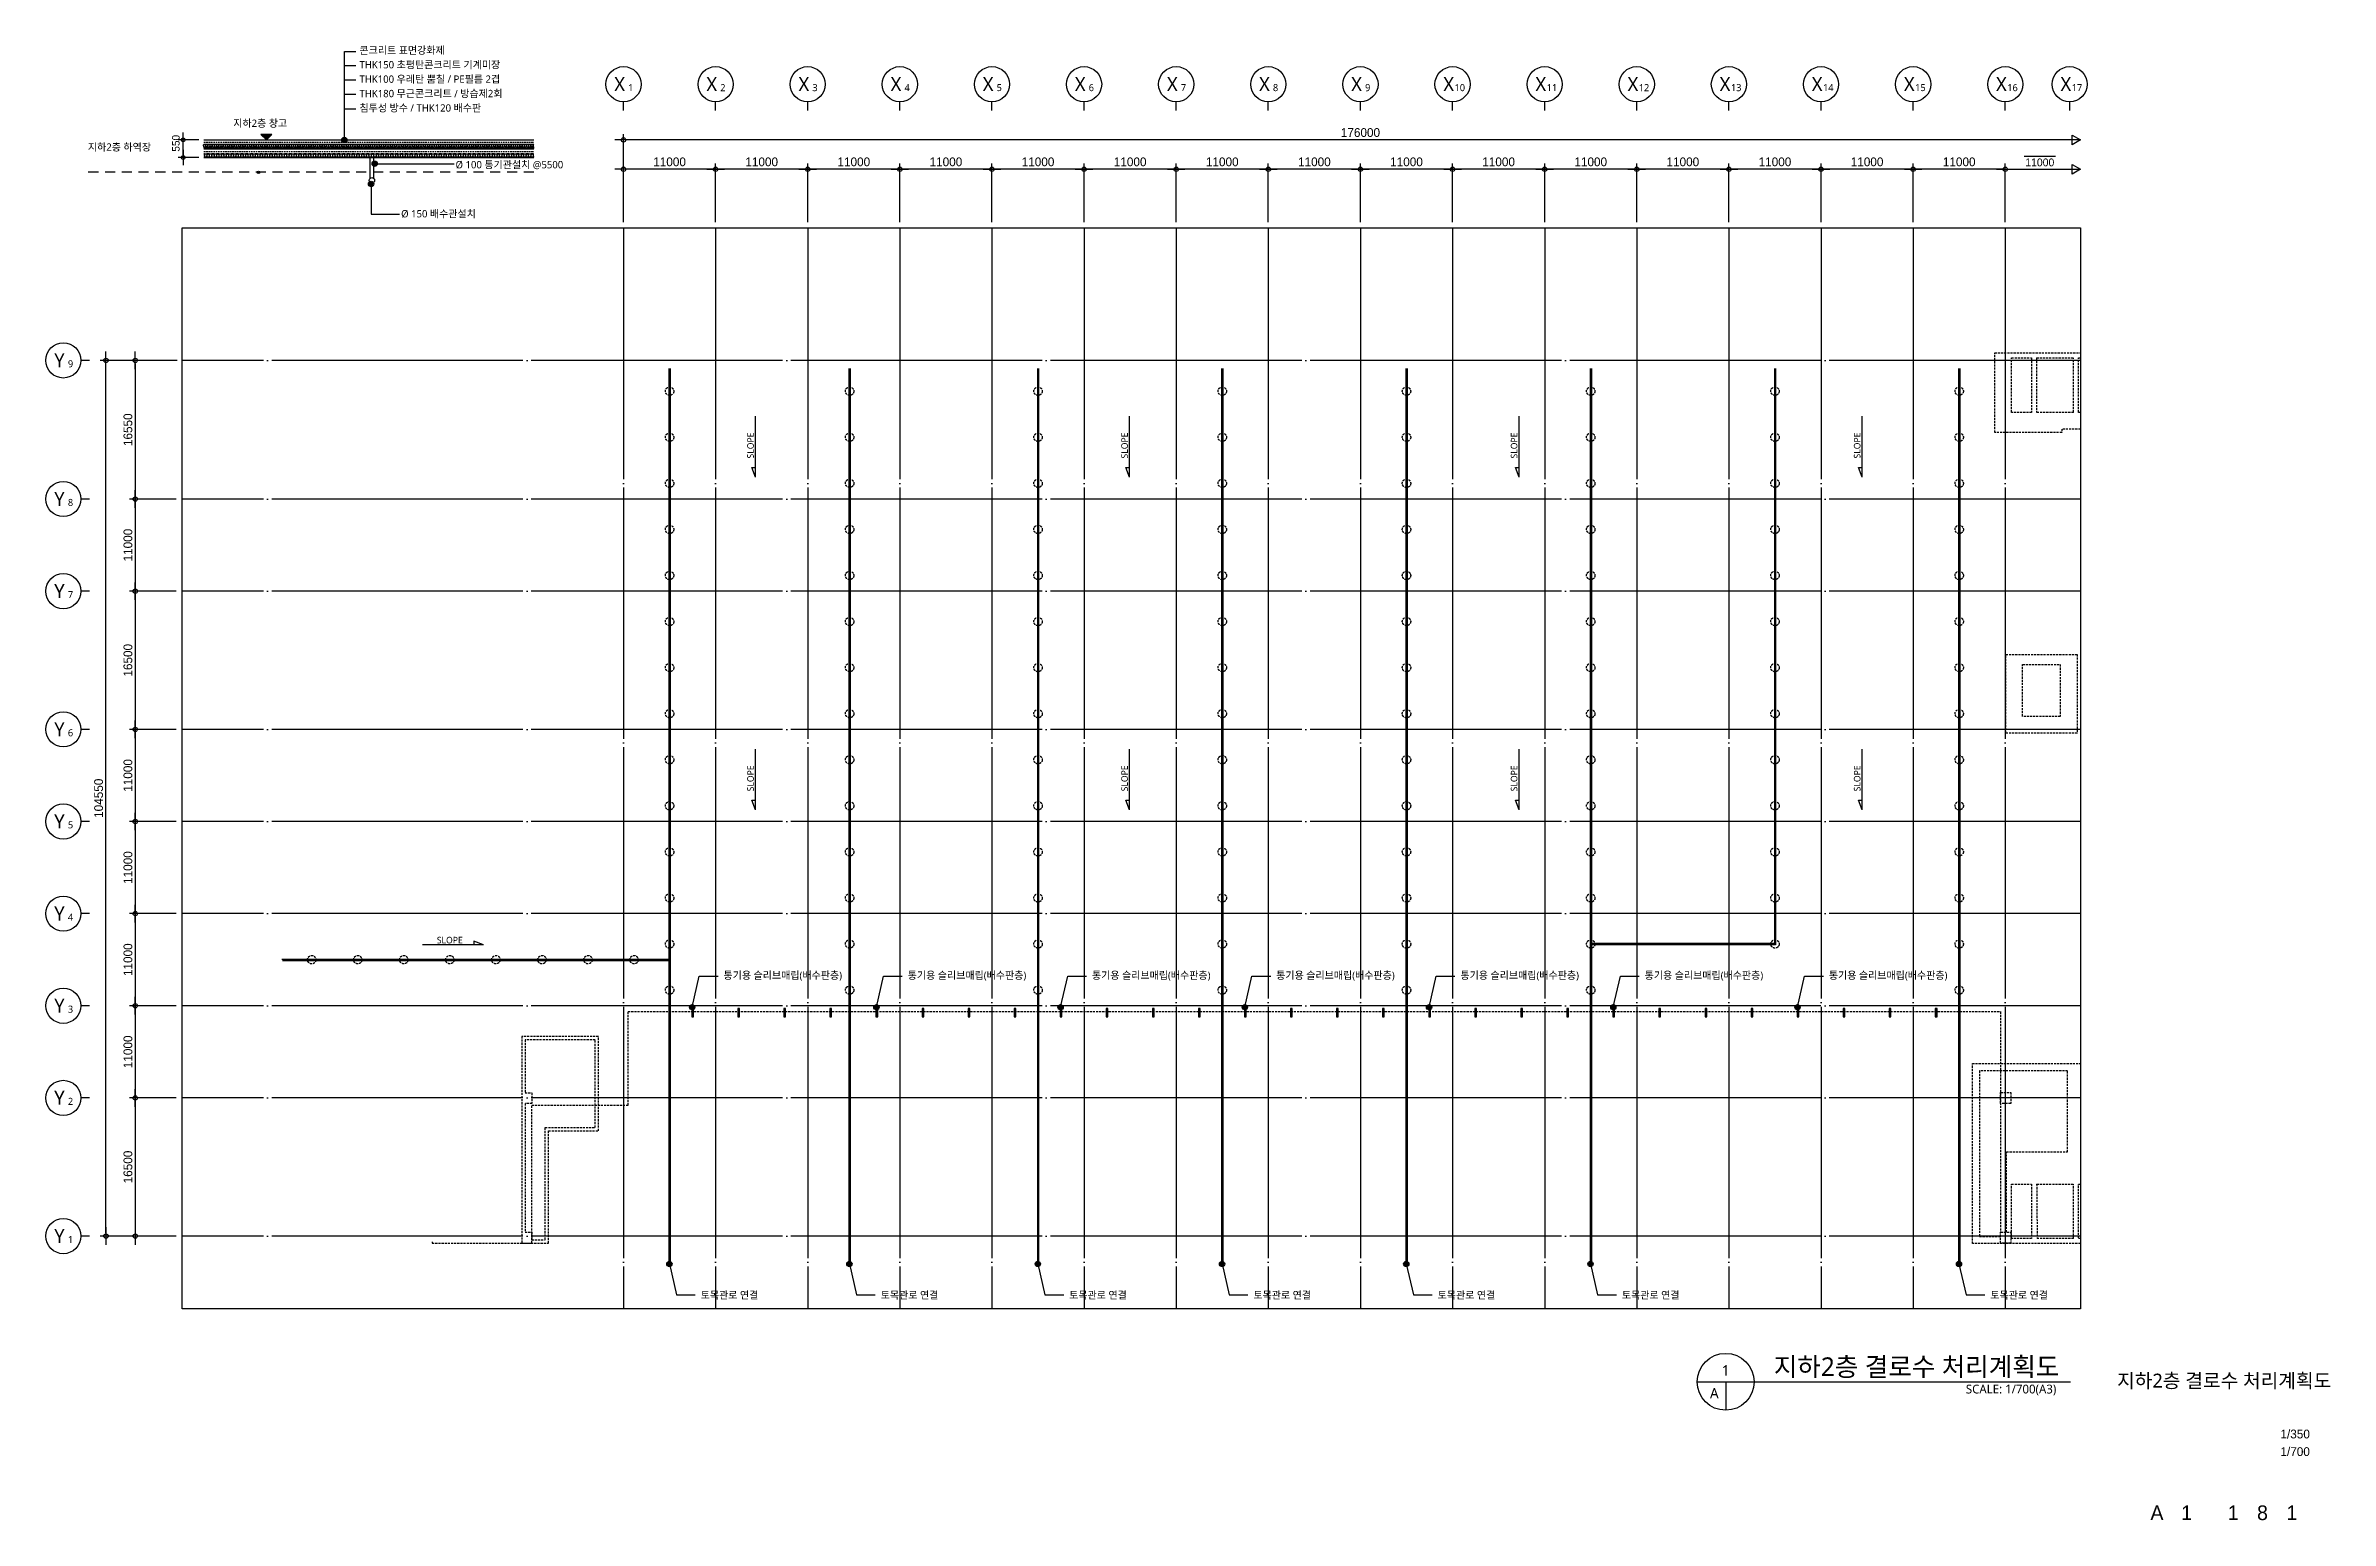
# Model space of a CAD drawing. Header units: millimetres. Extents: x 43194913 to 43467729, y 1104638 to 1280691.
import ezdxf
from ezdxf.enums import TextEntityAlignment as Align

# ---------------------------------------------------------------- set-up
doc = ezdxf.new("R2010")
doc.units = ezdxf.units.MM
doc.header["$LTSCALE"] = 1000
doc.header["$MEASUREMENT"] = 0
doc.header["$PDSIZE"] = -10
for name, pattern in [('-HID', [2.5, 1.5, -1]), ('CEN', [62, 60, -1, 0, -1]), ('HID', [2.2, 1.5, -0.7]), ('HIDDEN', [0.375, 0.25, -0.125])]:
    doc.linetypes.add(name, pattern=pattern)
doc.layers.get('0').update_dxf_attribs({"linetype": 'CONTINUOUS'})
doc.layers.get('Defpoints').update_dxf_attribs({"color": 171, "linetype": 'CONTINUOUS'})
for name, color, linetype in [('0-오픈트랜치', 2, 'HID'), ('251', 251, 'CONTINUOUS'), ('AA-ELSC-PCN9', 9, 'CONTINUOUS'), ('CEN(ST)', 1, 'CEN'), ('CON', 2, 'CONTINUOUS'), ('ELE-8', 8, 'CONTINUOUS'), ('INSUL', 8, 'CONTINUOUS'), ('LED', 7, 'CONTINUOUS'), ('NDIM', 7, 'CONTINUOUS'), ('SASAC 도면번호', 6, 'CONTINUOUS'), ('SYM', 7, 'CONTINUOUS'), ('SYM(AXIS)', 7, 'CONTINUOUS'), ('TEXT', 3, 'CONTINUOUS'), ('TEXT(AXIS)', 2, 'CONTINUOUS'), ('TEXT(MIN)', 7, 'CONTINUOUS'), ('TEXT-TITLE', 6, 'CONTINUOUS'), ('TEXT-기입', 6, 'CONTINUOUS'), ('wire-meshes', 1, 'CONTINUOUS'), ('트렌치 (1층 결로수처리)', 2, 'CONTINUOUS')]:
    doc.layers.add(name, color=color, linetype=linetype)
doc.layers.add('A-XXXX-SYMB', color=7, linetype='CONTINUOUS', lineweight=25)
doc.styles.add('CGS', font='cgse', dxfattribs={"bigfont": 'cgs'})
doc.styles.add('나눔바른고딕', font='NanumBarunGothic.ttf')
doc.dimstyles.new('NDIM 1200', dxfattribs={"dimscale": 500, "dimtxt": 3, "dimasz": 1, "dimexe": 2, "dimexo": 2, "dimgap": 1, "dimtad": 1, "dimdec": 0, "dimdsep": 46, "dimtxsty": 'CGS', "dimblk": 'DOT0', "dimcen": 1, "dimdle": 8, "dimclrd": 2, "dimclre": 2, "dimclrt": 2, "dimadec": 0, "dimazin": 0, "dimtfac": 1, "dimtdec": 0, "dimtix": 1, "dimtmove": 2, "dimatfit": 3, "dimldrblk": 'DOT0', "dimfxl": 1, "dimtolj": 1, "dimtzin": 0, "dimlwd": -1, "dimlwe": -1, "dimarcsym": 0})

msp = doc.modelspace()

# ---------------------------------------------------------------- texts
at = {"layer": 'TEXT', "style": '나눔바른고딕'}
msp.add_text('지하2층 결로수 처리계획도', height=2240, dxfattribs=at).set_placement((43401269, 1121850.8))
for s, p in [('1', (43395529.1, 1122529.6)), ('A', (43394171.5, 1119814.5))]:
    msp.add_text(s, height=1260, dxfattribs=at).set_placement(p, align=Align.MIDDLE)
msp.add_text('SCALE: 1/700(A3)', height=1050, dxfattribs=at).set_placement((43435010, 1120832.7), align=Align.TOP_RIGHT)
at = {"layer": 'TEXT(MIN)', "style": '나눔바른고딕'}
for s, height, p in [('콘크리트 표면강화제', 875, (43232379.6, 1280141.7)), ('THK150 초평탄콘크리트 기계미장', 875, (43232379.6, 1278420.8)), ('THK100 우레탄 뿜칠 / PE필름 2겹', 875, (43232379.6, 1276700)), ('THK180 무근콘크리트 / 방습제2회', 875, (43232379.6, 1274979.2)), ('지하2층 창고', 875, (43217309.6, 1271433)), ('침투성 방수 / THK120 배수판', 875, (43232379.6, 1273258.3)), ('지하2층 하역장', 875, (43199953.3, 1268587.6)), ('Ø 100 통기관설치 @5500', 875, (43243859.4, 1266488.7)), ('Ø 150 배수관설치', 875, (43237356.4, 1260628)), ('SLOPE', 787.5, (43241621, 1173904.8))]:
    msp.add_text(s, height=height, dxfattribs=at).set_placement(p, align=Align.MIDDLE_LEFT)
at = {"layer": 'TEXT-TITLE', "style": '나눔바른고딕'}
msp.add_text('지하2층 결로수 처리계획도', height=1680, dxfattribs=at).set_placement((43455053.4, 1121305.9), align=Align.MIDDLE_CENTER)
at = {"layer": 'TEXT-기입', "style": 'CGS'}
for s, p in [('1/350', (43461774.7, 1114099.4)), ('1/700', (43461774.7, 1111999.4))]:
    msp.add_text(s, height=1050, dxfattribs=at).set_placement(p, align=Align.BOTTOM_LEFT)
for s, p in [('A', (43447030.6, 1105537.5)), ('1', (43450574.6, 1105537.5)), ('1', (43456130.6, 1105537.5)), ('8', (43459630.6, 1105537.5)), ('1', (43463130.6, 1105537.5))]:
    msp.add_text(s, height=1750, dxfattribs=at).set_placement(p, align=Align.MIDDLE_CENTER)

# ---------------------------------------------------------------- blocks, each defined once
blk = doc.blocks.new('DOT0')
blk.add_line((-3, 0), (3, 0))
at = {"color": 6}
blk.add_circle((0, 0), 0.75, dxfattribs=at)
blk = doc.blocks.new('*D13')
at = {"layer": 'Defpoints', "color": 0, "ltscale": 0.4, "transparency": 16777216}
for p in [(43706638, 1138465), (43701038, 1127465), (43706638, 1127465)]:
    blk.add_point(p, dxfattribs=at)
at = {"layer": 'NDIM', "ltscale": 0.4, "transparency": 16777216}
for p, q in [((43705938, 1138465), (43700338, 1138465)), ((43701038, 1138115), (43701038, 1127815)), ((43705938, 1127465), (43700338, 1127465))]:
    blk.add_line(p, q, dxfattribs=at)
at = {"layer": 'NDIM', "ltscale": 0.4, "transparency": 16777216, "xscale": 350, "yscale": 350, "zscale": 350}
for p, rotation in [((43701038, 1138465), 90), ((43701038, 1127465), 270)]:
    blk.add_blockref('DOT0', p, dxfattribs=dict(at, rotation=rotation))
at = {"layer": 'NDIM', "ltscale": 0.4, "transparency": 16777216, "insert": (43700163, 1132965), "char_height": 1050, "attachment_point": 5, "rotation": 90, "style": 'CGS'}
blk.add_mtext('\\A1;11000', dxfattribs=at)
blk = doc.blocks.new('*D14')
at = {"layer": 'Defpoints', "color": 0, "ltscale": 0.4, "transparency": 16777216}
for p in [(43706638, 1149465), (43701038, 1138465), (43706638, 1138465)]:
    blk.add_point(p, dxfattribs=at)
at = {"layer": 'NDIM', "ltscale": 0.4, "transparency": 16777216}
for p, q in [((43705938, 1149465), (43700338, 1149465)), ((43701038, 1149115), (43701038, 1138815)), ((43705938, 1138465), (43700338, 1138465))]:
    blk.add_line(p, q, dxfattribs=at)
at = {"layer": 'NDIM', "ltscale": 0.4, "transparency": 16777216, "xscale": 350, "yscale": 350, "zscale": 350}
for p, rotation in [((43701038, 1149465), 90), ((43701038, 1138465), 270)]:
    blk.add_blockref('DOT0', p, dxfattribs=dict(at, rotation=rotation))
at = {"layer": 'NDIM', "ltscale": 0.4, "transparency": 16777216, "insert": (43700163, 1143965), "char_height": 1050, "attachment_point": 5, "rotation": 90, "style": 'CGS'}
blk.add_mtext('\\A1;11000', dxfattribs=at)
blk = doc.blocks.new('*D15')
at = {"layer": 'Defpoints', "color": 0, "ltscale": 0.4, "transparency": 16777216}
for p in [(43706638, 1160465), (43701038, 1149465), (43706638, 1149465)]:
    blk.add_point(p, dxfattribs=at)
at = {"layer": 'NDIM', "ltscale": 0.4, "transparency": 16777216}
for p, q in [((43705938, 1160465), (43700338, 1160465)), ((43701038, 1160115), (43701038, 1149815)), ((43705938, 1149465), (43700338, 1149465))]:
    blk.add_line(p, q, dxfattribs=at)
at = {"layer": 'NDIM', "ltscale": 0.4, "transparency": 16777216, "xscale": 350, "yscale": 350, "zscale": 350}
for p, rotation in [((43701038, 1160465), 90), ((43701038, 1149465), 270)]:
    blk.add_blockref('DOT0', p, dxfattribs=dict(at, rotation=rotation))
at = {"layer": 'NDIM', "ltscale": 0.4, "transparency": 16777216, "insert": (43700163, 1154965), "char_height": 1050, "attachment_point": 5, "rotation": 90, "style": 'CGS'}
blk.add_mtext('\\A1;11000', dxfattribs=at)
blk = doc.blocks.new('*D16')
at = {"layer": 'Defpoints', "color": 0, "ltscale": 0.4, "transparency": 16777216}
for p in [(43706638, 1171465), (43701038, 1160465), (43706638, 1160465)]:
    blk.add_point(p, dxfattribs=at)
at = {"layer": 'NDIM', "ltscale": 0.4, "transparency": 16777216}
for p, q in [((43705938, 1171465), (43700338, 1171465)), ((43701038, 1171115), (43701038, 1160815)), ((43705938, 1160465), (43700338, 1160465))]:
    blk.add_line(p, q, dxfattribs=at)
at = {"layer": 'NDIM', "ltscale": 0.4, "transparency": 16777216, "xscale": 350, "yscale": 350, "zscale": 350}
for p, rotation in [((43701038, 1171465), 90), ((43701038, 1160465), 270)]:
    blk.add_blockref('DOT0', p, dxfattribs=dict(at, rotation=rotation))
at = {"layer": 'NDIM', "ltscale": 0.4, "transparency": 16777216, "insert": (43700163, 1165965), "char_height": 1050, "attachment_point": 5, "rotation": 90, "style": 'CGS'}
blk.add_mtext('\\A1;11000', dxfattribs=at)
blk = doc.blocks.new('*D17')
at = {"layer": 'Defpoints', "color": 0, "ltscale": 0.4, "transparency": 16777216}
for p in [(43706638, 1187965), (43701038, 1171465), (43706638, 1171465)]:
    blk.add_point(p, dxfattribs=at)
at = {"layer": 'NDIM', "ltscale": 0.4, "transparency": 16777216}
for p, q in [((43705938, 1187965), (43700338, 1187965)), ((43701038, 1187615), (43701038, 1171815)), ((43705938, 1171465), (43700338, 1171465))]:
    blk.add_line(p, q, dxfattribs=at)
at = {"layer": 'NDIM', "ltscale": 0.4, "transparency": 16777216, "xscale": 350, "yscale": 350, "zscale": 350}
for p, rotation in [((43701038, 1187965), 90), ((43701038, 1171465), 270)]:
    blk.add_blockref('DOT0', p, dxfattribs=dict(at, rotation=rotation))
at = {"layer": 'NDIM', "ltscale": 0.4, "transparency": 16777216, "insert": (43700163, 1179715), "char_height": 1050, "attachment_point": 5, "rotation": 90, "style": 'CGS'}
blk.add_mtext('\\A1;16500', dxfattribs=at)
blk = doc.blocks.new('*D18')
at = {"layer": 'Defpoints', "color": 0, "ltscale": 0.4, "transparency": 16777216}
for p in [(43706638, 1198965), (43701038, 1187965), (43706638, 1187965)]:
    blk.add_point(p, dxfattribs=at)
at = {"layer": 'NDIM', "ltscale": 0.4, "transparency": 16777216}
for p, q in [((43705938, 1198965), (43700338, 1198965)), ((43701038, 1198615), (43701038, 1188315)), ((43705938, 1187965), (43700338, 1187965))]:
    blk.add_line(p, q, dxfattribs=at)
at = {"layer": 'NDIM', "ltscale": 0.4, "transparency": 16777216, "xscale": 350, "yscale": 350, "zscale": 350}
for p, rotation in [((43701038, 1198965), 90), ((43701038, 1187965), 270)]:
    blk.add_blockref('DOT0', p, dxfattribs=dict(at, rotation=rotation))
at = {"layer": 'NDIM', "ltscale": 0.4, "transparency": 16777216, "insert": (43700163, 1193465), "char_height": 1050, "attachment_point": 5, "rotation": 90, "style": 'CGS'}
blk.add_mtext('\\A1;11000', dxfattribs=at)
blk = doc.blocks.new('*D19')
at = {"layer": 'Defpoints', "color": 0, "ltscale": 0.4, "transparency": 16777216}
for p in [(43706638, 1215515), (43701038, 1198965), (43706638, 1198965)]:
    blk.add_point(p, dxfattribs=at)
at = {"layer": 'NDIM', "ltscale": 0.4, "transparency": 16777216}
for p, q in [((43705938, 1215515), (43700338, 1215515)), ((43701038, 1215165), (43701038, 1199315)), ((43705938, 1198965), (43700338, 1198965))]:
    blk.add_line(p, q, dxfattribs=at)
at = {"layer": 'NDIM', "ltscale": 0.4, "transparency": 16777216, "xscale": 350, "yscale": 350, "zscale": 350}
for p, rotation in [((43701038, 1215515), 90), ((43701038, 1198965), 270)]:
    blk.add_blockref('DOT0', p, dxfattribs=dict(at, rotation=rotation))
at = {"layer": 'NDIM', "ltscale": 0.4, "transparency": 16777216, "insert": (43700163, 1207240), "char_height": 1050, "attachment_point": 5, "rotation": 90, "style": 'CGS'}
blk.add_mtext('\\A1;16550', dxfattribs=at)
blk = doc.blocks.new('*D20')
at = {"layer": 'Defpoints', "color": 0, "ltscale": 0.4, "transparency": 16777216}
for p in [(43759338, 1238340), (43759338, 1231340), (43770338, 1231340)]:
    blk.add_point(p, dxfattribs=at)
at = {"layer": 'NDIM', "ltscale": 0.4, "transparency": 16777216}
for p, q in [((43759338, 1232040), (43759338, 1239040)), ((43770338, 1232040), (43770338, 1239040)), ((43769988, 1238340), (43759688, 1238340))]:
    blk.add_line(p, q, dxfattribs=at)
at = {"layer": 'NDIM', "ltscale": 0.4, "transparency": 16777216, "xscale": 350, "yscale": 350, "zscale": 350, "rotation": 180}
blk.add_blockref('DOT0', (43759338, 1238340), dxfattribs=at)
at = {"layer": 'NDIM', "ltscale": 0.4, "transparency": 16777216, "xscale": 350, "yscale": 350, "zscale": 350}
blk.add_blockref('DOT0', (43770338, 1238340), dxfattribs=at)
at = {"layer": 'NDIM', "ltscale": 0.4, "transparency": 16777216, "insert": (43764838, 1239215), "char_height": 1050, "attachment_point": 5, "style": 'CGS'}
blk.add_mtext('\\A1;11000', dxfattribs=at)
blk = doc.blocks.new('A$C2F20087E')
at = {"layer": 'SYM(AXIS)'}
blk.add_line((600, 0), (600, 300), dxfattribs=at)
blk.add_circle((600, 900), 600, dxfattribs=at)
blk = doc.blocks.new('*D21')
at = {"layer": 'Defpoints', "color": 0, "ltscale": 0.4, "transparency": 16777216}
for p in [(43770338, 1238340), (43770338, 1231340), (43781338, 1231340)]:
    blk.add_point(p, dxfattribs=at)
at = {"layer": 'NDIM', "ltscale": 0.4, "transparency": 16777216}
for p, q in [((43770338, 1232040), (43770338, 1239040)), ((43781338, 1232040), (43781338, 1239040)), ((43780988, 1238340), (43770688, 1238340))]:
    blk.add_line(p, q, dxfattribs=at)
at = {"layer": 'NDIM', "ltscale": 0.4, "transparency": 16777216, "xscale": 350, "yscale": 350, "zscale": 350, "rotation": 180}
blk.add_blockref('DOT0', (43770338, 1238340), dxfattribs=at)
at = {"layer": 'NDIM', "ltscale": 0.4, "transparency": 16777216, "xscale": 350, "yscale": 350, "zscale": 350}
blk.add_blockref('DOT0', (43781338, 1238340), dxfattribs=at)
at = {"layer": 'NDIM', "ltscale": 0.4, "transparency": 16777216, "insert": (43775838, 1239215), "char_height": 1050, "attachment_point": 5, "style": 'CGS'}
blk.add_mtext('\\A1;11000', dxfattribs=at)
blk = doc.blocks.new('*D22')
at = {"layer": 'Defpoints', "color": 0, "ltscale": 0.4, "transparency": 16777216}
for p in [(43781338, 1238340), (43781338, 1231340), (43792338, 1231340)]:
    blk.add_point(p, dxfattribs=at)
at = {"layer": 'NDIM', "ltscale": 0.4, "transparency": 16777216}
for p, q in [((43781338, 1232040), (43781338, 1239040)), ((43792338, 1232040), (43792338, 1239040)), ((43791988, 1238340), (43781688, 1238340))]:
    blk.add_line(p, q, dxfattribs=at)
at = {"layer": 'NDIM', "ltscale": 0.4, "transparency": 16777216, "xscale": 350, "yscale": 350, "zscale": 350, "rotation": 180}
blk.add_blockref('DOT0', (43781338, 1238340), dxfattribs=at)
at = {"layer": 'NDIM', "ltscale": 0.4, "transparency": 16777216, "xscale": 350, "yscale": 350, "zscale": 350}
blk.add_blockref('DOT0', (43792338, 1238340), dxfattribs=at)
at = {"layer": 'NDIM', "ltscale": 0.4, "transparency": 16777216, "insert": (43786838, 1239215), "char_height": 1050, "attachment_point": 5, "style": 'CGS'}
blk.add_mtext('\\A1;11000', dxfattribs=at)
blk = doc.blocks.new('*D23')
at = {"layer": 'Defpoints', "color": 0, "ltscale": 0.4, "transparency": 16777216}
for p in [(43792338, 1238340), (43792338, 1231340), (43803338, 1231340)]:
    blk.add_point(p, dxfattribs=at)
at = {"layer": 'NDIM', "ltscale": 0.4, "transparency": 16777216}
for p, q in [((43792338, 1232040), (43792338, 1239040)), ((43803338, 1232040), (43803338, 1239040)), ((43802988, 1238340), (43792688, 1238340))]:
    blk.add_line(p, q, dxfattribs=at)
at = {"layer": 'NDIM', "ltscale": 0.4, "transparency": 16777216, "xscale": 350, "yscale": 350, "zscale": 350, "rotation": 180}
blk.add_blockref('DOT0', (43792338, 1238340), dxfattribs=at)
at = {"layer": 'NDIM', "ltscale": 0.4, "transparency": 16777216, "xscale": 350, "yscale": 350, "zscale": 350}
blk.add_blockref('DOT0', (43803338, 1238340), dxfattribs=at)
at = {"layer": 'NDIM', "ltscale": 0.4, "transparency": 16777216, "insert": (43797838, 1239215), "char_height": 1050, "attachment_point": 5, "style": 'CGS'}
blk.add_mtext('\\A1;11000', dxfattribs=at)
blk = doc.blocks.new('*D24')
at = {"layer": 'Defpoints', "color": 0, "ltscale": 0.4, "transparency": 16777216}
for p in [(43803338, 1238340), (43803338, 1231340), (43814338, 1231340)]:
    blk.add_point(p, dxfattribs=at)
at = {"layer": 'NDIM', "ltscale": 0.4, "transparency": 16777216}
for p, q in [((43803338, 1232040), (43803338, 1239040)), ((43814338, 1232040), (43814338, 1239040)), ((43813988, 1238340), (43803688, 1238340))]:
    blk.add_line(p, q, dxfattribs=at)
at = {"layer": 'NDIM', "ltscale": 0.4, "transparency": 16777216, "xscale": 350, "yscale": 350, "zscale": 350, "rotation": 180}
blk.add_blockref('DOT0', (43803338, 1238340), dxfattribs=at)
at = {"layer": 'NDIM', "ltscale": 0.4, "transparency": 16777216, "xscale": 350, "yscale": 350, "zscale": 350}
blk.add_blockref('DOT0', (43814338, 1238340), dxfattribs=at)
at = {"layer": 'NDIM', "ltscale": 0.4, "transparency": 16777216, "insert": (43808838, 1239215), "char_height": 1050, "attachment_point": 5, "style": 'CGS'}
blk.add_mtext('\\A1;11000', dxfattribs=at)
blk = doc.blocks.new('*D25')
at = {"layer": 'Defpoints', "color": 0, "ltscale": 0.4, "transparency": 16777216}
for p in [(43814338, 1238340), (43814338, 1231340), (43825338, 1231340)]:
    blk.add_point(p, dxfattribs=at)
at = {"layer": 'NDIM', "ltscale": 0.4, "transparency": 16777216}
for p, q in [((43814338, 1232040), (43814338, 1239040)), ((43825338, 1232040), (43825338, 1239040)), ((43824988, 1238340), (43814688, 1238340))]:
    blk.add_line(p, q, dxfattribs=at)
at = {"layer": 'NDIM', "ltscale": 0.4, "transparency": 16777216, "xscale": 350, "yscale": 350, "zscale": 350, "rotation": 180}
blk.add_blockref('DOT0', (43814338, 1238340), dxfattribs=at)
at = {"layer": 'NDIM', "ltscale": 0.4, "transparency": 16777216, "xscale": 350, "yscale": 350, "zscale": 350}
blk.add_blockref('DOT0', (43825338, 1238340), dxfattribs=at)
at = {"layer": 'NDIM', "ltscale": 0.4, "transparency": 16777216, "insert": (43819838, 1239215), "char_height": 1050, "attachment_point": 5, "style": 'CGS'}
blk.add_mtext('\\A1;11000', dxfattribs=at)
blk = doc.blocks.new('*D26')
at = {"layer": 'Defpoints', "color": 0, "ltscale": 0.4, "transparency": 16777216}
for p in [(43825338, 1238340), (43825338, 1231340), (43836338, 1231340)]:
    blk.add_point(p, dxfattribs=at)
at = {"layer": 'NDIM', "ltscale": 0.4, "transparency": 16777216}
for p, q in [((43825338, 1232040), (43825338, 1239040)), ((43836338, 1232040), (43836338, 1239040)), ((43835988, 1238340), (43825688, 1238340))]:
    blk.add_line(p, q, dxfattribs=at)
at = {"layer": 'NDIM', "ltscale": 0.4, "transparency": 16777216, "xscale": 350, "yscale": 350, "zscale": 350, "rotation": 180}
blk.add_blockref('DOT0', (43825338, 1238340), dxfattribs=at)
at = {"layer": 'NDIM', "ltscale": 0.4, "transparency": 16777216, "xscale": 350, "yscale": 350, "zscale": 350}
blk.add_blockref('DOT0', (43836338, 1238340), dxfattribs=at)
at = {"layer": 'NDIM', "ltscale": 0.4, "transparency": 16777216, "insert": (43830838, 1239215), "char_height": 1050, "attachment_point": 5, "style": 'CGS'}
blk.add_mtext('\\A1;11000', dxfattribs=at)
blk = doc.blocks.new('*D27')
at = {"layer": 'Defpoints', "color": 0, "ltscale": 0.4, "transparency": 16777216}
for p in [(43836338, 1238340), (43836338, 1231340), (43847338, 1231340)]:
    blk.add_point(p, dxfattribs=at)
at = {"layer": 'NDIM', "ltscale": 0.4, "transparency": 16777216}
for p, q in [((43836338, 1232040), (43836338, 1239040)), ((43847338, 1232040), (43847338, 1239040)), ((43846988, 1238340), (43836688, 1238340))]:
    blk.add_line(p, q, dxfattribs=at)
at = {"layer": 'NDIM', "ltscale": 0.4, "transparency": 16777216, "xscale": 350, "yscale": 350, "zscale": 350, "rotation": 180}
blk.add_blockref('DOT0', (43836338, 1238340), dxfattribs=at)
at = {"layer": 'NDIM', "ltscale": 0.4, "transparency": 16777216, "xscale": 350, "yscale": 350, "zscale": 350}
blk.add_blockref('DOT0', (43847338, 1238340), dxfattribs=at)
at = {"layer": 'NDIM', "ltscale": 0.4, "transparency": 16777216, "insert": (43841838, 1239215), "char_height": 1050, "attachment_point": 5, "style": 'CGS'}
blk.add_mtext('\\A1;11000', dxfattribs=at)
blk = doc.blocks.new('*D28')
at = {"layer": 'Defpoints', "color": 0, "ltscale": 0.4, "transparency": 16777216}
for p in [(43847338, 1238340), (43847338, 1231340), (43858338, 1231340)]:
    blk.add_point(p, dxfattribs=at)
at = {"layer": 'NDIM', "ltscale": 0.4, "transparency": 16777216}
for p, q in [((43847338, 1232040), (43847338, 1239040)), ((43858338, 1232040), (43858338, 1239040)), ((43857988, 1238340), (43847688, 1238340))]:
    blk.add_line(p, q, dxfattribs=at)
at = {"layer": 'NDIM', "ltscale": 0.4, "transparency": 16777216, "xscale": 350, "yscale": 350, "zscale": 350, "rotation": 180}
blk.add_blockref('DOT0', (43847338, 1238340), dxfattribs=at)
at = {"layer": 'NDIM', "ltscale": 0.4, "transparency": 16777216, "xscale": 350, "yscale": 350, "zscale": 350}
blk.add_blockref('DOT0', (43858338, 1238340), dxfattribs=at)
at = {"layer": 'NDIM', "ltscale": 0.4, "transparency": 16777216, "insert": (43852838, 1239215), "char_height": 1050, "attachment_point": 5, "style": 'CGS'}
blk.add_mtext('\\A1;11000', dxfattribs=at)
blk = doc.blocks.new('*D29')
at = {"layer": 'Defpoints', "color": 0, "ltscale": 0.4, "transparency": 16777216}
for p in [(43858338, 1238340), (43858338, 1231340), (43869338, 1231340)]:
    blk.add_point(p, dxfattribs=at)
at = {"layer": 'NDIM', "ltscale": 0.4, "transparency": 16777216}
for p, q in [((43858338, 1232040), (43858338, 1239040)), ((43869338, 1232040), (43869338, 1239040)), ((43868988, 1238340), (43858688, 1238340))]:
    blk.add_line(p, q, dxfattribs=at)
at = {"layer": 'NDIM', "ltscale": 0.4, "transparency": 16777216, "xscale": 350, "yscale": 350, "zscale": 350, "rotation": 180}
blk.add_blockref('DOT0', (43858338, 1238340), dxfattribs=at)
at = {"layer": 'NDIM', "ltscale": 0.4, "transparency": 16777216, "xscale": 350, "yscale": 350, "zscale": 350}
blk.add_blockref('DOT0', (43869338, 1238340), dxfattribs=at)
at = {"layer": 'NDIM', "ltscale": 0.4, "transparency": 16777216, "insert": (43863838, 1239215), "char_height": 1050, "attachment_point": 5, "style": 'CGS'}
blk.add_mtext('\\A1;11000', dxfattribs=at)
blk = doc.blocks.new('*D30')
at = {"layer": 'Defpoints', "color": 0, "ltscale": 0.4, "transparency": 16777216}
for p in [(43869338, 1238340), (43869338, 1231340), (43880338, 1231340)]:
    blk.add_point(p, dxfattribs=at)
at = {"layer": 'NDIM', "ltscale": 0.4, "transparency": 16777216}
for p, q in [((43869338, 1232040), (43869338, 1239040)), ((43880338, 1232040), (43880338, 1239040)), ((43879988, 1238340), (43869688, 1238340))]:
    blk.add_line(p, q, dxfattribs=at)
at = {"layer": 'NDIM', "ltscale": 0.4, "transparency": 16777216, "xscale": 350, "yscale": 350, "zscale": 350, "rotation": 180}
blk.add_blockref('DOT0', (43869338, 1238340), dxfattribs=at)
at = {"layer": 'NDIM', "ltscale": 0.4, "transparency": 16777216, "xscale": 350, "yscale": 350, "zscale": 350}
blk.add_blockref('DOT0', (43880338, 1238340), dxfattribs=at)
at = {"layer": 'NDIM', "ltscale": 0.4, "transparency": 16777216, "insert": (43874838, 1239215), "char_height": 1050, "attachment_point": 5, "style": 'CGS'}
blk.add_mtext('\\A1;11000', dxfattribs=at)
blk = doc.blocks.new('*D31')
at = {"layer": 'Defpoints', "color": 0, "ltscale": 0.4, "transparency": 16777216}
for p in [(43880338, 1238340), (43880338, 1231340), (43891338, 1231340)]:
    blk.add_point(p, dxfattribs=at)
at = {"layer": 'NDIM', "ltscale": 0.4, "transparency": 16777216}
for p, q in [((43880338, 1232040), (43880338, 1239040)), ((43891338, 1232040), (43891338, 1239040)), ((43890988, 1238340), (43880688, 1238340))]:
    blk.add_line(p, q, dxfattribs=at)
at = {"layer": 'NDIM', "ltscale": 0.4, "transparency": 16777216, "xscale": 350, "yscale": 350, "zscale": 350, "rotation": 180}
blk.add_blockref('DOT0', (43880338, 1238340), dxfattribs=at)
at = {"layer": 'NDIM', "ltscale": 0.4, "transparency": 16777216, "xscale": 350, "yscale": 350, "zscale": 350}
blk.add_blockref('DOT0', (43891338, 1238340), dxfattribs=at)
at = {"layer": 'NDIM', "ltscale": 0.4, "transparency": 16777216, "insert": (43885838, 1239215), "char_height": 1050, "attachment_point": 5, "style": 'CGS'}
blk.add_mtext('\\A1;11000', dxfattribs=at)
blk = doc.blocks.new('*D32')
at = {"layer": 'Defpoints', "color": 0, "ltscale": 0.4, "transparency": 16777216}
for p in [(43891338, 1238340), (43891338, 1231340), (43902338, 1231340)]:
    blk.add_point(p, dxfattribs=at)
at = {"layer": 'NDIM', "ltscale": 0.4, "transparency": 16777216}
for p, q in [((43891338, 1232040), (43891338, 1239040)), ((43902338, 1232040), (43902338, 1239040)), ((43901988, 1238340), (43891688, 1238340))]:
    blk.add_line(p, q, dxfattribs=at)
at = {"layer": 'NDIM', "ltscale": 0.4, "transparency": 16777216, "xscale": 350, "yscale": 350, "zscale": 350, "rotation": 180}
blk.add_blockref('DOT0', (43891338, 1238340), dxfattribs=at)
at = {"layer": 'NDIM', "ltscale": 0.4, "transparency": 16777216, "xscale": 350, "yscale": 350, "zscale": 350}
blk.add_blockref('DOT0', (43902338, 1238340), dxfattribs=at)
at = {"layer": 'NDIM', "ltscale": 0.4, "transparency": 16777216, "insert": (43896838, 1239215), "char_height": 1050, "attachment_point": 5, "style": 'CGS'}
blk.add_mtext('\\A1;11000', dxfattribs=at)
blk = doc.blocks.new('*D33')
at = {"layer": 'Defpoints', "color": 0, "ltscale": 0.4, "transparency": 16777216}
for p in [(43902338, 1238340), (43902338, 1231340), (43913338, 1231340)]:
    blk.add_point(p, dxfattribs=at)
at = {"layer": 'NDIM', "ltscale": 0.4, "transparency": 16777216}
for p, q in [((43902338, 1232040), (43902338, 1239040)), ((43913338, 1232040), (43913338, 1239040)), ((43912988, 1238340), (43902688, 1238340))]:
    blk.add_line(p, q, dxfattribs=at)
at = {"layer": 'NDIM', "ltscale": 0.4, "transparency": 16777216, "xscale": 350, "yscale": 350, "zscale": 350, "rotation": 180}
blk.add_blockref('DOT0', (43902338, 1238340), dxfattribs=at)
at = {"layer": 'NDIM', "ltscale": 0.4, "transparency": 16777216, "xscale": 350, "yscale": 350, "zscale": 350}
blk.add_blockref('DOT0', (43913338, 1238340), dxfattribs=at)
at = {"layer": 'NDIM', "ltscale": 0.4, "transparency": 16777216, "insert": (43907838, 1239215), "char_height": 1050, "attachment_point": 5, "style": 'CGS'}
blk.add_mtext('\\A1;11000', dxfattribs=at)
blk = doc.blocks.new('*D34')
at = {"layer": 'Defpoints', "color": 0, "ltscale": 0.4, "transparency": 16777216}
for p in [(43913338, 1238340), (43913338, 1231340), (43924338, 1231340)]:
    blk.add_point(p, dxfattribs=at)
at = {"layer": 'NDIM', "ltscale": 0.4, "transparency": 16777216}
for p, q in [((43913338, 1232040), (43913338, 1239040)), ((43924338, 1232040), (43924338, 1239040)), ((43923988, 1238340), (43913688, 1238340))]:
    blk.add_line(p, q, dxfattribs=at)
at = {"layer": 'NDIM', "ltscale": 0.4, "transparency": 16777216, "xscale": 350, "yscale": 350, "zscale": 350, "rotation": 180}
blk.add_blockref('DOT0', (43913338, 1238340), dxfattribs=at)
at = {"layer": 'NDIM', "ltscale": 0.4, "transparency": 16777216, "xscale": 350, "yscale": 350, "zscale": 350}
blk.add_blockref('DOT0', (43924338, 1238340), dxfattribs=at)
at = {"layer": 'NDIM', "ltscale": 0.4, "transparency": 16777216, "insert": (43918838, 1239215), "char_height": 1050, "attachment_point": 5, "style": 'CGS'}
blk.add_mtext('\\A1;11000', dxfattribs=at)
blk = doc.blocks.new('*D35')
at = {"layer": 'Defpoints', "color": 0, "ltscale": 0.4, "transparency": 16777216}
for p in [(43770338, 1238340), (43770338, 1231340), (43781338, 1231340)]:
    blk.add_point(p, dxfattribs=at)
at = {"layer": 'NDIM', "ltscale": 0.4, "transparency": 16777216}
for p, q in [((43770338, 1232040), (43770338, 1239040)), ((43781338, 1232040), (43781338, 1239040)), ((43780988, 1238340), (43770688, 1238340))]:
    blk.add_line(p, q, dxfattribs=at)
at = {"layer": 'NDIM', "ltscale": 0.4, "transparency": 16777216, "xscale": 350, "yscale": 350, "zscale": 350, "rotation": 180}
blk.add_blockref('DOT0', (43770338, 1238340), dxfattribs=at)
at = {"layer": 'NDIM', "ltscale": 0.4, "transparency": 16777216, "xscale": 350, "yscale": 350, "zscale": 350}
blk.add_blockref('DOT0', (43781338, 1238340), dxfattribs=at)
at = {"layer": 'NDIM', "ltscale": 0.4, "transparency": 16777216, "insert": (43775838, 1239215), "char_height": 1050, "attachment_point": 5, "style": 'CGS'}
blk.add_mtext('\\A1;11000', dxfattribs=at)
blk = doc.blocks.new('*D36')
at = {"layer": 'Defpoints', "color": 0, "ltscale": 0.4, "transparency": 16777216}
for p in [(43781338, 1238340), (43781338, 1231340), (43792338, 1231340)]:
    blk.add_point(p, dxfattribs=at)
at = {"layer": 'NDIM', "ltscale": 0.4, "transparency": 16777216}
for p, q in [((43781338, 1232040), (43781338, 1239040)), ((43792338, 1232040), (43792338, 1239040)), ((43791988, 1238340), (43781688, 1238340))]:
    blk.add_line(p, q, dxfattribs=at)
at = {"layer": 'NDIM', "ltscale": 0.4, "transparency": 16777216, "xscale": 350, "yscale": 350, "zscale": 350, "rotation": 180}
blk.add_blockref('DOT0', (43781338, 1238340), dxfattribs=at)
at = {"layer": 'NDIM', "ltscale": 0.4, "transparency": 16777216, "xscale": 350, "yscale": 350, "zscale": 350}
blk.add_blockref('DOT0', (43792338, 1238340), dxfattribs=at)
at = {"layer": 'NDIM', "ltscale": 0.4, "transparency": 16777216, "insert": (43786838, 1239215), "char_height": 1050, "attachment_point": 5, "style": 'CGS'}
blk.add_mtext('\\A1;11000', dxfattribs=at)
blk = doc.blocks.new('*D37')
at = {"layer": 'Defpoints', "color": 0, "ltscale": 0.4, "transparency": 16777216}
for p in [(43792338, 1238340), (43792338, 1231340), (43803338, 1231340)]:
    blk.add_point(p, dxfattribs=at)
at = {"layer": 'NDIM', "ltscale": 0.4, "transparency": 16777216}
for p, q in [((43792338, 1232040), (43792338, 1239040)), ((43803338, 1232040), (43803338, 1239040)), ((43802988, 1238340), (43792688, 1238340))]:
    blk.add_line(p, q, dxfattribs=at)
at = {"layer": 'NDIM', "ltscale": 0.4, "transparency": 16777216, "xscale": 350, "yscale": 350, "zscale": 350, "rotation": 180}
blk.add_blockref('DOT0', (43792338, 1238340), dxfattribs=at)
at = {"layer": 'NDIM', "ltscale": 0.4, "transparency": 16777216, "xscale": 350, "yscale": 350, "zscale": 350}
blk.add_blockref('DOT0', (43803338, 1238340), dxfattribs=at)
at = {"layer": 'NDIM', "ltscale": 0.4, "transparency": 16777216, "insert": (43797838, 1239215), "char_height": 1050, "attachment_point": 5, "style": 'CGS'}
blk.add_mtext('\\A1;11000', dxfattribs=at)
blk = doc.blocks.new('*D38')
at = {"layer": 'Defpoints', "color": 0, "ltscale": 0.4, "transparency": 16777216}
for p in [(43803338, 1238340), (43803338, 1231340), (43814338, 1231340)]:
    blk.add_point(p, dxfattribs=at)
at = {"layer": 'NDIM', "ltscale": 0.4, "transparency": 16777216}
for p, q in [((43803338, 1232040), (43803338, 1239040)), ((43814338, 1232040), (43814338, 1239040)), ((43813988, 1238340), (43803688, 1238340))]:
    blk.add_line(p, q, dxfattribs=at)
at = {"layer": 'NDIM', "ltscale": 0.4, "transparency": 16777216, "xscale": 350, "yscale": 350, "zscale": 350, "rotation": 180}
blk.add_blockref('DOT0', (43803338, 1238340), dxfattribs=at)
at = {"layer": 'NDIM', "ltscale": 0.4, "transparency": 16777216, "xscale": 350, "yscale": 350, "zscale": 350}
blk.add_blockref('DOT0', (43814338, 1238340), dxfattribs=at)
at = {"layer": 'NDIM', "ltscale": 0.4, "transparency": 16777216, "insert": (43808838, 1239215), "char_height": 1050, "attachment_point": 5, "style": 'CGS'}
blk.add_mtext('\\A1;11000', dxfattribs=at)
blk = doc.blocks.new('*D39')
at = {"layer": 'Defpoints', "color": 0, "ltscale": 0.4, "transparency": 16777216}
for p in [(43814338, 1238340), (43814338, 1231340), (43825338, 1231340)]:
    blk.add_point(p, dxfattribs=at)
at = {"layer": 'NDIM', "ltscale": 0.4, "transparency": 16777216}
for p, q in [((43814338, 1232040), (43814338, 1239040)), ((43825338, 1232040), (43825338, 1239040)), ((43824988, 1238340), (43814688, 1238340))]:
    blk.add_line(p, q, dxfattribs=at)
at = {"layer": 'NDIM', "ltscale": 0.4, "transparency": 16777216, "xscale": 350, "yscale": 350, "zscale": 350, "rotation": 180}
blk.add_blockref('DOT0', (43814338, 1238340), dxfattribs=at)
at = {"layer": 'NDIM', "ltscale": 0.4, "transparency": 16777216, "xscale": 350, "yscale": 350, "zscale": 350}
blk.add_blockref('DOT0', (43825338, 1238340), dxfattribs=at)
at = {"layer": 'NDIM', "ltscale": 0.4, "transparency": 16777216, "insert": (43819838, 1239215), "char_height": 1050, "attachment_point": 5, "style": 'CGS'}
blk.add_mtext('\\A1;11000', dxfattribs=at)
blk = doc.blocks.new('*D40')
at = {"layer": 'Defpoints', "color": 0, "ltscale": 0.4, "transparency": 16777216}
for p in [(43825338, 1238340), (43825338, 1231340), (43836338, 1231340)]:
    blk.add_point(p, dxfattribs=at)
at = {"layer": 'NDIM', "ltscale": 0.4, "transparency": 16777216}
for p, q in [((43825338, 1232040), (43825338, 1239040)), ((43836338, 1232040), (43836338, 1239040)), ((43835988, 1238340), (43825688, 1238340))]:
    blk.add_line(p, q, dxfattribs=at)
at = {"layer": 'NDIM', "ltscale": 0.4, "transparency": 16777216, "xscale": 350, "yscale": 350, "zscale": 350, "rotation": 180}
blk.add_blockref('DOT0', (43825338, 1238340), dxfattribs=at)
at = {"layer": 'NDIM', "ltscale": 0.4, "transparency": 16777216, "xscale": 350, "yscale": 350, "zscale": 350}
blk.add_blockref('DOT0', (43836338, 1238340), dxfattribs=at)
at = {"layer": 'NDIM', "ltscale": 0.4, "transparency": 16777216, "insert": (43830838, 1239215), "char_height": 1050, "attachment_point": 5, "style": 'CGS'}
blk.add_mtext('\\A1;11000', dxfattribs=at)
blk = doc.blocks.new('*D41')
at = {"layer": 'Defpoints', "color": 0, "ltscale": 0.4, "transparency": 16777216}
for p in [(43836338, 1238340), (43836338, 1231340), (43847338, 1231340)]:
    blk.add_point(p, dxfattribs=at)
at = {"layer": 'NDIM', "ltscale": 0.4, "transparency": 16777216}
for p, q in [((43836338, 1232040), (43836338, 1239040)), ((43847338, 1232040), (43847338, 1239040)), ((43846988, 1238340), (43836688, 1238340))]:
    blk.add_line(p, q, dxfattribs=at)
at = {"layer": 'NDIM', "ltscale": 0.4, "transparency": 16777216, "xscale": 350, "yscale": 350, "zscale": 350, "rotation": 180}
blk.add_blockref('DOT0', (43836338, 1238340), dxfattribs=at)
at = {"layer": 'NDIM', "ltscale": 0.4, "transparency": 16777216, "xscale": 350, "yscale": 350, "zscale": 350}
blk.add_blockref('DOT0', (43847338, 1238340), dxfattribs=at)
at = {"layer": 'NDIM', "ltscale": 0.4, "transparency": 16777216, "insert": (43841838, 1239215), "char_height": 1050, "attachment_point": 5, "style": 'CGS'}
blk.add_mtext('\\A1;11000', dxfattribs=at)
blk = doc.blocks.new('*D42')
at = {"layer": 'Defpoints', "color": 0, "ltscale": 0.4, "transparency": 16777216}
for p in [(43847338, 1238340), (43847338, 1231340), (43858338, 1231340)]:
    blk.add_point(p, dxfattribs=at)
at = {"layer": 'NDIM', "ltscale": 0.4, "transparency": 16777216}
for p, q in [((43847338, 1232040), (43847338, 1239040)), ((43858338, 1232040), (43858338, 1239040)), ((43857988, 1238340), (43847688, 1238340))]:
    blk.add_line(p, q, dxfattribs=at)
at = {"layer": 'NDIM', "ltscale": 0.4, "transparency": 16777216, "xscale": 350, "yscale": 350, "zscale": 350, "rotation": 180}
blk.add_blockref('DOT0', (43847338, 1238340), dxfattribs=at)
at = {"layer": 'NDIM', "ltscale": 0.4, "transparency": 16777216, "xscale": 350, "yscale": 350, "zscale": 350}
blk.add_blockref('DOT0', (43858338, 1238340), dxfattribs=at)
at = {"layer": 'NDIM', "ltscale": 0.4, "transparency": 16777216, "insert": (43852838, 1239215), "char_height": 1050, "attachment_point": 5, "style": 'CGS'}
blk.add_mtext('\\A1;11000', dxfattribs=at)
blk = doc.blocks.new('*D43')
at = {"layer": 'Defpoints', "color": 0, "ltscale": 0.4, "transparency": 16777216}
for p in [(43706638, 1127465), (43701038, 1110965), (43706638, 1110965)]:
    blk.add_point(p, dxfattribs=at)
at = {"layer": 'NDIM', "ltscale": 0.4, "transparency": 16777216}
for p, q in [((43705938, 1127465), (43700338, 1127465)), ((43701038, 1127115), (43701038, 1111315)), ((43705938, 1110965), (43700338, 1110965))]:
    blk.add_line(p, q, dxfattribs=at)
at = {"layer": 'NDIM', "ltscale": 0.4, "transparency": 16777216, "xscale": 350, "yscale": 350, "zscale": 350}
for p, rotation in [((43701038, 1127465), 90), ((43701038, 1110965), 270)]:
    blk.add_blockref('DOT0', p, dxfattribs=dict(at, rotation=rotation))
at = {"layer": 'NDIM', "ltscale": 0.4, "transparency": 16777216, "insert": (43700163, 1119215), "char_height": 1050, "attachment_point": 5, "rotation": 90, "style": 'CGS'}
blk.add_mtext('\\A1;16500', dxfattribs=at)
blk = doc.blocks.new('*D44')
at = {"layer": 'Defpoints', "color": 0, "ltscale": 0.4, "transparency": 16777216}
for p in [(43697538, 1215515), (43706638, 1215515), (43706638, 1110965)]:
    blk.add_point(p, dxfattribs=at)
at = {"layer": 'NDIM', "ltscale": 0.4, "transparency": 16777216}
for p, q in [((43705938, 1215515), (43696838, 1215515)), ((43697538, 1111315), (43697538, 1215165)), ((43705938, 1110965), (43696838, 1110965))]:
    blk.add_line(p, q, dxfattribs=at)
at = {"layer": 'NDIM', "ltscale": 0.4, "transparency": 16777216, "xscale": 350, "yscale": 350, "zscale": 350}
for p, rotation in [((43697538, 1215515), 90), ((43697538, 1110965), 270)]:
    blk.add_blockref('DOT0', p, dxfattribs=dict(at, rotation=rotation))
at = {"layer": 'NDIM', "ltscale": 0.4, "transparency": 16777216, "insert": (43696663, 1163240), "char_height": 1050, "attachment_point": 5, "rotation": 90, "style": 'CGS'}
blk.add_mtext('\\A1;104550', dxfattribs=at)
blk = doc.blocks.new('PIT')
at = {"layer": 'CON', "linetype": 'HIDDEN'}
for p, q in [((213450, -8600), (213450, 900)), ((213450, 900), (223691, 900)), ((215450, -6200), (215450, 300)), ((215450, 300), (217850, 300)), ((217850, 300), (217850, -6200)), ((218450, 300), (218450, -6200)), ((218450, 300), (222850, 300)), ((222850, -6200), (222850, 300)), ((223450, -6200), (223450, 300)), ((223450, 300), (223691, 300)), ((217850, -6200), (215450, -6200)), ((222850, -6200), (218450, -6200)), ((223691, -6200), (223450, -6200)), ((221450, -8600), (213450, -8600)), ((223691, -8200), (221450, -8200)), ((221450, -8200), (221450, -8600)), ((214775, -44500), (214775, -35100)), ((214775, -35100), (223275, -35100)), ((223275, -35100), (223275, -44500)), ((216775, -42500), (216775, -36300)), ((216775, -36300), (221275, -36300)), ((221275, -36300), (221275, -42500)), ((221275, -42500), (216775, -42500)), ((223275, -44500), (214775, -44500)), ((210775, -105450), (210775, -83950)), ((210775, -83950), (223691, -83950)), ((222150, -84800), (211625, -84800)), ((211625, -84800), (211625, -104600)), ((222150, -94500), (222150, -84800)), ((214150, -87400), (215350, -87400)), ((214150, -88700), (214150, -87400)), ((215350, -88700), (214150, -88700)), ((215350, -87400), (215350, -88700)), ((214850, -97675), (214850, -94500)), ((214850, -94500), (222150, -94500)), ((214850, -104075), (214850, -97675)), ((215450, -104850), (215450, -98350)), ((215450, -98350), (217850, -98350)), ((217850, -98350), (217850, -104850)), ((218450, -98350), (222850, -98350)), ((218450, -98350), (218513, -104850)), ((222850, -104850), (222850, -98350)), ((223450, -104775), (223450, -98350)), ((223450, -98350), (223691, -98350)), ((223691, -105450), (210775, -105450)), ((211625, -104600), (214150, -104600)), ((214150, -104075), (215350, -104075)), ((214150, -105375), (214150, -104075)), ((215350, -105375), (214150, -105375)), ((215350, -104075), (215350, -105375)), ((217850, -104850), (215450, -104850)), ((222850, -104850), (218513, -104850)), ((223691, -104850), (223450, -104850))]:
    blk.add_line(p, q, dxfattribs=at)
for points in [[(46700, -91975), (46700, -80700), (37550, -80700), (37550, -105375), (40750, -105375), (40750, -91975)], [(37950, -87425), (38750, -87425), (38750, -88725), (37950, -88725), (37950, -104075), (38750, -104075), (38750, -104975), (40350, -104975), (40350, -91575), (46300, -91575), (46300, -81100), (37950, -81100)]]:
    blk.add_lwpolyline(points, close=True, dxfattribs=at)
blk = doc.blocks.new('A$C002E7D50')
at = {"layer": 'SYM'}
for p, q in [((8316, 0), (0, 0)), ((8316, 0), (6993, 499)), ((6993, 499), (6993, 0))]:
    blk.add_line(p, q, dxfattribs=at)
blk = doc.blocks.new('A$C16a99d6b')
at = {"xscale": -0.75, "yscale": 0.75, "zscale": 0.75}
blk.add_blockref('A$C002E7D50', (8316, 208), dxfattribs=at)
at = {"layer": 'TEXT(MIN)', "style": '나눔바른고딕'}
blk.add_text('SLOPE', height=675, dxfattribs=at).set_placement((3989, 726), align=Align.MIDDLE_LEFT)
blk = doc.blocks.new('슬리브')
at = {"layer": 'LED'}
h = blk.add_hatch(color=256, dxfattribs=at)
h.dxf.hatch_style = 1
h.paths.add_polyline_path([(6282138, -145249), (6282138, -145449), (6283138, -145449), (6283138, -145249)])
blk.add_lwpolyline([(6283138, -145449), (6283138, -145249), (6282138, -145249), (6282138, -145449)], close=True, dxfattribs=at)
for points in [[(6283138, -145349), (6282138, -145349)], [(6282638, -145449), (6282638, -145249)]]:
    blk.add_lwpolyline(points, dxfattribs=at)
blk = doc.blocks.new('sdhfjgdfgfghgfh')
at = {"layer": 'LED'}
h = blk.add_hatch(color=256, dxfattribs=at)
h.dxf.hatch_style = 1
edge = h.paths.add_edge_path()
edge.add_arc((43272109, 1158895), 315, -90, 270, ccw=False)
blk.add_lwpolyline([(43272109, 1158895), (43272957, 1162585), (43275197, 1162585)], dxfattribs=at)
blk.add_circle((43272109, 1158895), 315, dxfattribs=at)
at = {"rotation": 269.9999999999999}
for p in [(43417512, 7440880), (43423012, 7440880), (43428512, 7440880), (43434012, 7440880)]:
    blk.add_blockref('슬리브', p, dxfattribs=at)
at = {"layer": 'TEXT(MIN)', "style": '나눔바른고딕'}
blk.add_text('통기용 슬리브매립(배수판층)', height=875, dxfattribs=at).set_placement((43275850, 1162705), align=Align.MIDDLE_LEFT)
blk = doc.blocks.new('sfdg15d63fgdfgd')
at = {"layer": 'LED'}
h = blk.add_hatch(color=256, dxfattribs=at)
h.dxf.hatch_style = 1
edge = h.paths.add_edge_path()
edge.add_arc((43269388, 1128242), 315, 90, 450)
at = {"layer": '트렌치 (1층 결로수처리)'}
h = blk.add_hatch(color=256, dxfattribs=at)
h.dxf.hatch_style = 1
edge = h.paths.add_edge_path()
edge.add_arc((43269413, 1232442), 50, 90, 450)
h = blk.add_hatch(color=256, dxfattribs=at)
h.dxf.hatch_style = 1
edge = h.paths.add_edge_path()
edge.add_arc((43269413, 1226942), 50, 90, 450)
h = blk.add_hatch(color=256, dxfattribs=at)
h.dxf.hatch_style = 1
edge = h.paths.add_edge_path()
edge.add_arc((43269413, 1221442), 50, 90, 450)
h = blk.add_hatch(color=256, dxfattribs=at)
h.dxf.hatch_style = 1
edge = h.paths.add_edge_path()
edge.add_arc((43269413, 1215942), 50, 90, 450)
h = blk.add_hatch(color=256, dxfattribs=at)
h.dxf.hatch_style = 1
edge = h.paths.add_edge_path()
edge.add_arc((43269413, 1210442), 50, 90, 450)
h = blk.add_hatch(color=256, dxfattribs=at)
h.dxf.hatch_style = 1
edge = h.paths.add_edge_path()
edge.add_arc((43269413, 1204942), 50, 90, 450)
h = blk.add_hatch(color=256, dxfattribs=at)
h.dxf.hatch_style = 1
edge = h.paths.add_edge_path()
edge.add_arc((43269413, 1199442), 50, 90, 450)
h = blk.add_hatch(color=256, dxfattribs=at)
h.dxf.hatch_style = 1
edge = h.paths.add_edge_path()
edge.add_arc((43269413, 1193942), 50, 90, 450)
h = blk.add_hatch(color=256, dxfattribs=at)
h.dxf.hatch_style = 1
edge = h.paths.add_edge_path()
edge.add_arc((43269413, 1188442), 50, 90, 450)
h = blk.add_hatch(color=256, dxfattribs=at)
h.dxf.hatch_style = 1
edge = h.paths.add_edge_path()
edge.add_arc((43269413, 1182942), 50, 90, 450)
h = blk.add_hatch(color=256, dxfattribs=at)
h.dxf.hatch_style = 1
edge = h.paths.add_edge_path()
edge.add_arc((43269413, 1177442), 50, 90, 450)
h = blk.add_hatch(color=256, dxfattribs=at)
h.dxf.hatch_style = 1
edge = h.paths.add_edge_path()
edge.add_arc((43269413, 1171942), 50, 90, 450)
h = blk.add_hatch(color=256, dxfattribs=at)
h.dxf.hatch_style = 1
edge = h.paths.add_edge_path()
edge.add_arc((43269413, 1166442), 50, 90, 450)
h = blk.add_hatch(color=256, dxfattribs=at)
h.dxf.hatch_style = 1
edge = h.paths.add_edge_path()
edge.add_arc((43269413, 1160942), 50, 90, 450)
at = {"layer": 'LED'}
blk.add_lwpolyline([(43269388, 1128242), (43270235, 1124552), (43272475, 1124552)], dxfattribs=at)
blk.add_circle((43269388, 1128242), 315, dxfattribs=at)
at = {"layer": '트렌치 (1층 결로수처리)'}
for points in [[(43269338, 1235167), (43269338, 1128242)], [(43269488, 1235167), (43269488, 1128242)]]:
    blk.add_lwpolyline(points, dxfattribs=at)
at = {"layer": '트렌치 (1층 결로수처리)', "linetype": 'HIDDEN'}
for centre in [(43269413, 1232442), (43269413, 1226942), (43269413, 1221442), (43269413, 1215942), (43269413, 1210442), (43269413, 1204942), (43269413, 1199442), (43269413, 1193942), (43269413, 1188442), (43269413, 1182942), (43269413, 1177442), (43269413, 1171942), (43269413, 1166442), (43269413, 1160942)]:
    blk.add_circle(centre, 500, dxfattribs=at)
at = {"layer": '트렌치 (1층 결로수처리)'}
for centre in [(43269413, 1232442), (43269413, 1226942), (43269413, 1221442), (43269413, 1215942), (43269413, 1210442), (43269413, 1204942), (43269413, 1199442), (43269413, 1193942), (43269413, 1188442), (43269413, 1182942), (43269413, 1177442), (43269413, 1171942), (43269413, 1166442), (43269413, 1160942)]:
    blk.add_circle(centre, 50, dxfattribs=at)
at = {"layer": 'TEXT(MIN)', "style": '나눔바른고딕'}
blk.add_text('토목관로 연결', height=875, dxfattribs=at).set_placement((43273129, 1124525), align=Align.MIDDLE_LEFT)
blk = doc.blocks.new('A$C7BEA6DB5')
at = {"layer": 'A-XXXX-SYMB'}
blk.add_hatch(color=256, dxfattribs=at).paths.add_polyline_path([(0, 0), (800.000008, 800.000008), (-800.000008, 800.000008)])
for p, q in [((-800.000008, 800.000008), (0, 0)), ((800.000008, 800.000008), (-800.000008, 800.000008)), ((0, 0), (800.000008, 800.000008))]:
    blk.add_line(p, q, dxfattribs=at)
blk = doc.blocks.new('*D46')
at = {"layer": 'Defpoints', "color": 0, "ltscale": 0.4, "transparency": 16777216}
for p in [(43211335, 1269442), (43213809, 1269442), (43213809, 1267342)]:
    blk.add_point(p, dxfattribs=at)
at = {"layer": 'NDIM', "ltscale": 0.4, "transparency": 16777216}
for p, q in [((43213209, 1269442), (43210735, 1269442)), ((43211335, 1267642), (43211335, 1269142)), ((43213209, 1267342), (43210735, 1267342))]:
    blk.add_line(p, q, dxfattribs=at)
at = {"layer": 'NDIM', "ltscale": 0.4, "transparency": 16777216, "xscale": 300, "yscale": 300, "zscale": 300}
for p, rotation in [((43211335, 1269442), 90), ((43211335, 1267342), 270)]:
    blk.add_blockref('DOT0', p, dxfattribs=dict(at, rotation=rotation))
at = {"layer": 'NDIM', "ltscale": 0.4, "transparency": 16777216, "insert": (43210460, 1269041), "char_height": 900, "attachment_point": 5, "rotation": 90, "style": 'CGS'}
blk.add_mtext('\\A1;550', dxfattribs=at)
blk = doc.blocks.new('sdnjfknkdfgdfgdfg')
for points in [[(43932329.2, 1242417), (43933329.2, 1241839.6), (43932329.2, 1241262.3)], [(43932329.2, 1238917), (43933329.2, 1238339.6), (43932329.2, 1237762.3)]]:
    blk.add_lwpolyline(points, close=True)
at = {"layer": 'CEN(ST)', "ltscale": 0.5}
for points in [[(43759338.4, 1231339.6), (43759338.4, 1102264.7)], [(43770338.4, 1231339.6), (43770338.4, 1102264.7)], [(43781338.4, 1231339.6), (43781338.4, 1102264.7)], [(43792338.4, 1231339.6), (43792338.4, 1102264.7)], [(43803338.4, 1231339.6), (43803338.4, 1102264.7)], [(43814338.4, 1231339.6), (43814338.4, 1102264.7)], [(43825338.4, 1231339.6), (43825338.4, 1102264.7)], [(43836338.4, 1231339.6), (43836338.4, 1102264.7)], [(43847338.4, 1231339.6), (43847338.4, 1102264.7)], [(43858338.4, 1231339.6), (43858338.4, 1102264.7)], [(43869338.4, 1231339.6), (43869338.4, 1102264.7)], [(43880338.4, 1231339.6), (43880338.4, 1102264.7)], [(43891338.4, 1231339.6), (43891338.4, 1102264.7)], [(43902338.4, 1231339.6), (43902338.4, 1102264.7)], [(43913338.4, 1231339.6), (43913338.4, 1102264.7)], [(43924338.4, 1231339.6), (43924338.4, 1102264.7)], [(43933329.2, 1215514.7), (43706638.4, 1215514.7)], [(43933329.2, 1198964.7), (43706638.4, 1198964.7)], [(43933329.2, 1187964.7), (43706638.4, 1187964.7)], [(43933329.2, 1171464.7), (43706638.4, 1171464.7)], [(43933329.2, 1160464.7), (43706638.4, 1160464.7)], [(43933329.2, 1149464.7), (43706638.4, 1149464.7)], [(43933329.2, 1138464.7), (43706638.4, 1138464.7)], [(43933329.2, 1127464.7), (43706638.4, 1127464.7)], [(43933329.2, 1110964.7), (43706638.4, 1110964.7)]]:
    blk.add_lwpolyline(points, dxfattribs=at)
at = {"layer": 'Defpoints'}
blk.add_lwpolyline([(43933329.2, 1102264.7), (43706638.4, 1102264.7), (43706638.4, 1231339.6), (43933329.2, 1231339.6)], close=True, dxfattribs=at)
at = {"layer": 'NDIM', "ltscale": 0.4}
for p, q in [((43759338.4, 1232039.6), (43759338.4, 1242539.6)), ((43933329.2, 1241839.6), (43759688.4, 1241839.6)), ((43926593, 1239893.6), (43930331.7, 1239893.6)), ((43924338.4, 1238339.6), (43933329.2, 1238339.6)), ((43706038.4, 1215514.7), (43696938.4, 1215514.7))]:
    blk.add_line(p, q, dxfattribs=at)
at = {"xscale": 3.5, "yscale": 3.5, "zscale": 3.5}
for p in [(43757238.4, 1245339.6), (43768238.4, 1245339.6), (43779238.4, 1245339.6), (43790238.4, 1245339.6), (43801238.4, 1245339.6), (43812238.4, 1245339.6), (43823238.4, 1245339.6), (43834238.4, 1245339.6), (43845238.4, 1245339.6), (43856238.4, 1245339.6), (43867238.4, 1245339.6), (43878238.4, 1245339.6), (43889238.4, 1245339.6), (43900238.4, 1245339.6), (43911238.4, 1245339.6), (43922238.4, 1245339.6), (43929938.4, 1245339.6)]:
    blk.add_blockref('A$C2F20087E', p, dxfattribs=at)
at = {"xscale": 3.500000000000071, "yscale": 3.500000000000071, "zscale": 3.500000000000071, "rotation": 90}
for p in [(43695588.4, 1213414.7), (43695588.4, 1196864.7), (43695588.4, 1185864.7), (43695588.4, 1169364.7), (43695588.4, 1158364.7), (43695588.4, 1147364.7), (43695588.4, 1136364.7), (43695588.4, 1125364.7), (43695588.4, 1108864.7)]:
    blk.add_blockref('A$C2F20087E', p, dxfattribs=at)
at = {"layer": 'NDIM', "ltscale": 0.4, "xscale": 350, "yscale": 350, "zscale": 350, "rotation": 180}
blk.add_blockref('DOT0', (43759338.4, 1241839.6), dxfattribs=at)
at = {"layer": 'NDIM', "ltscale": 0.4, "attachment_point": 5, "style": 'CGS'}
for s, insert, char_height in [('\\A1;176000', (43847338.4, 1242714.6), 1050), ('\\A1;11000', (43928461.4, 1239152.9), 933.33)]:
    blk.add_mtext(s, dxfattribs=dict(at, insert=insert, char_height=char_height))
at = {"layer": 'TEXT(AXIS)', "style": '나눔바른고딕'}
for s, height, p in [('X', 1680, (43758877.6, 1248503.6)), ('1', 840, (43760205, 1248083.7)), ('X', 1680, (43769877.6, 1248503.6)), ('2', 840, (43771205, 1248083.7)), ('X', 1680, (43780877.6, 1248503.6)), ('3', 840, (43782205, 1248083.7)), ('X', 1680, (43791877.6, 1248503.6)), ('4', 840, (43793205, 1248083.7)), ('X', 1680, (43802877.6, 1248503.6)), ('5', 840, (43804205, 1248083.7)), ('X', 1680, (43813877.6, 1248503.6)), ('6', 840, (43815205, 1248083.7)), ('X', 1680, (43824877.6, 1248503.6)), ('7', 840, (43826205, 1248083.7)), ('X', 1680, (43835877.6, 1248503.6)), ('8', 840, (43837205, 1248083.7)), ('X', 1680, (43846877.6, 1248503.6)), ('9', 840, (43848205, 1248083.7)), ('X', 1680, (43857877.6, 1248503.6)), ('10', 840, (43859205, 1248083.7)), ('X', 1680, (43868877.6, 1248503.6)), ('11', 840, (43870205, 1248083.7)), ('X', 1680, (43879877.6, 1248503.6)), ('12', 840, (43881205, 1248083.7)), ('X', 1680, (43890877.6, 1248503.6)), ('13', 840, (43892205, 1248083.7)), ('X', 1680, (43901877.6, 1248503.6)), ('14', 840, (43903205, 1248083.7)), ('X', 1680, (43912877.6, 1248503.6)), ('15', 840, (43914205, 1248083.7)), ('X', 1680, (43923877.6, 1248503.6)), ('16', 840, (43925205, 1248083.7)), ('X', 1680, (43931577.6, 1248503.6)), ('17', 840, (43932905, 1248083.7)), ('Y', 1680, (43691977.6, 1215528.7)), ('9', 840, (43693305, 1215108.7)), ('Y', 1680, (43691977.6, 1198978.7)), ('8', 840, (43693305, 1198558.7)), ('Y', 1680, (43691977.6, 1187978.7)), ('7', 840, (43693305, 1187558.7)), ('Y', 1680, (43691977.6, 1171478.7)), ('6', 840, (43693305, 1171058.7)), ('Y', 1680, (43691977.6, 1160478.7)), ('5', 840, (43693305, 1160058.7)), ('Y', 1680, (43691977.6, 1149478.7)), ('4', 840, (43693305, 1149058.7)), ('Y', 1680, (43691977.6, 1138478.7)), ('3', 840, (43693305, 1138058.7)), ('Y', 1680, (43691977.6, 1127478.7)), ('2', 840, (43693305, 1127058.7)), ('Y', 1680, (43691977.6, 1110978.7)), ('1', 840, (43693305, 1110558.7))]:
    blk.add_text(s, height=height, dxfattribs=at).set_placement(p, align=Align.MIDDLE)
at = {"layer": 'NDIM', "ltscale": 0.4}
for base, p1, p2, picture, middle in [((43759338.4, 1238339.6), (43770338.4, 1231339.6), (43759338.4, 1231339.6), '*D20', (43764838.4, 1239214.6)), ((43770338.4, 1238339.6), (43781338.4, 1231339.6), (43770338.4, 1231339.6), '*D21', (43775838.4, 1239214.6)), ((43770338.4, 1238339.6), (43781338.4, 1231339.6), (43770338.4, 1231339.6), '*D35', (43775838.4, 1239214.6)), ((43781338.4, 1238339.6), (43792338.4, 1231339.6), (43781338.4, 1231339.6), '*D22', (43786838.4, 1239214.6)), ((43781338.4, 1238339.6), (43792338.4, 1231339.6), (43781338.4, 1231339.6), '*D36', (43786838.4, 1239214.6)), ((43792338.4, 1238339.6), (43803338.4, 1231339.6), (43792338.4, 1231339.6), '*D23', (43797838.4, 1239214.6)), ((43792338.4, 1238339.6), (43803338.4, 1231339.6), (43792338.4, 1231339.6), '*D37', (43797838.4, 1239214.6)), ((43803338.4, 1238339.6), (43814338.4, 1231339.6), (43803338.4, 1231339.6), '*D24', (43808838.4, 1239214.6)), ((43803338.4, 1238339.6), (43814338.4, 1231339.6), (43803338.4, 1231339.6), '*D38', (43808838.4, 1239214.6)), ((43814338.4, 1238339.6), (43825338.4, 1231339.6), (43814338.4, 1231339.6), '*D25', (43819838.4, 1239214.6)), ((43814338.4, 1238339.6), (43825338.4, 1231339.6), (43814338.4, 1231339.6), '*D39', (43819838.4, 1239214.6)), ((43825338.4, 1238339.6), (43836338.4, 1231339.6), (43825338.4, 1231339.6), '*D26', (43830838.4, 1239214.6)), ((43825338.4, 1238339.6), (43836338.4, 1231339.6), (43825338.4, 1231339.6), '*D40', (43830838.4, 1239214.6)), ((43836338.4, 1238339.6), (43847338.4, 1231339.6), (43836338.4, 1231339.6), '*D27', (43841838.4, 1239214.6)), ((43836338.4, 1238339.6), (43847338.4, 1231339.6), (43836338.4, 1231339.6), '*D41', (43841838.4, 1239214.6)), ((43847338.4, 1238339.6), (43858338.4, 1231339.6), (43847338.4, 1231339.6), '*D28', (43852838.4, 1239214.6)), ((43847338.4, 1238339.6), (43858338.4, 1231339.6), (43847338.4, 1231339.6), '*D42', (43852838.4, 1239214.6)), ((43858338.4, 1238339.6), (43869338.4, 1231339.6), (43858338.4, 1231339.6), '*D29', (43863838.4, 1239214.6)), ((43869338.4, 1238339.6), (43880338.4, 1231339.6), (43869338.4, 1231339.6), '*D30', (43874838.4, 1239214.6)), ((43880338.4, 1238339.6), (43891338.4, 1231339.6), (43880338.4, 1231339.6), '*D31', (43885838.4, 1239214.6)), ((43891338.4, 1238339.6), (43902338.4, 1231339.6), (43891338.4, 1231339.6), '*D32', (43896838.4, 1239214.6)), ((43902338.4, 1238339.6), (43913338.4, 1231339.6), (43902338.4, 1231339.6), '*D33', (43907838.4, 1239214.6)), ((43913338.4, 1238339.6), (43924338.4, 1231339.6), (43913338.4, 1231339.6), '*D34', (43918838.4, 1239214.6))]:
    dim = blk.add_linear_dim(base=base, p1=p1, p2=p2, angle=180, dimstyle='NDIM 1200', override={"dimscale": 350, "dimclrd": 256, "dimclre": 256, "dimclrt": 256}, dxfattribs=at)
    dim.commit()
    dim.dimension.update_dxf_attribs({"geometry": picture, "text_midpoint": middle, "dimtype": 160})
for base, p1, p2, angle, picture, middle in [((43697538.4, 1215514.7), (43706638.4, 1110964.7), (43706638.4, 1215514.7), 90, '*D44', (43696663.4, 1163239.7)), ((43701038.4, 1198964.7), (43706638.4, 1215514.7), (43706638.4, 1198964.7), 270, '*D19', (43700163.4, 1207239.7)), ((43701038.4, 1187964.7), (43706638.4, 1198964.7), (43706638.4, 1187964.7), 270, '*D18', (43700163.4, 1193464.7)), ((43701038.4, 1171464.7), (43706638.4, 1187964.7), (43706638.4, 1171464.7), 270, '*D17', (43700163.4, 1179714.7)), ((43701038.4, 1160464.7), (43706638.4, 1171464.7), (43706638.4, 1160464.7), 270, '*D16', (43700163.4, 1165964.7)), ((43701038.4, 1149464.7), (43706638.4, 1160464.7), (43706638.4, 1149464.7), 270, '*D15', (43700163.4, 1154964.7)), ((43701038.4, 1138464.7), (43706638.4, 1149464.7), (43706638.4, 1138464.7), 270, '*D14', (43700163.4, 1143964.7)), ((43701038.4, 1127464.7), (43706638.4, 1138464.7), (43706638.4, 1127464.7), 270, '*D13', (43700163.4, 1132964.7)), ((43701038.4, 1110964.7), (43706638.4, 1127464.7), (43706638.4, 1110964.7), 90, '*D43', (43700163.4, 1119214.7))]:
    dim = blk.add_linear_dim(base=base, p1=p1, p2=p2, angle=angle, dimstyle='NDIM 1200', override={"dimscale": 350, "dimclrd": 256, "dimclre": 256, "dimclrt": 256}, dxfattribs=at)
    dim.commit()
    dim.dimension.update_dxf_attribs({"geometry": picture, "text_midpoint": middle})

# ---------------------------------------------------------------- dimensions: what is measured, and where the dimension line sits
at = {"layer": 'NDIM', "ltscale": 0.4}
dim = msp.add_linear_dim(base=(43211335.3, 1269441.8), p1=(43213808.6, 1267341.7), p2=(43213808.6, 1269441.8), angle=90, text='550', dimstyle='NDIM 1200', override={"dimscale": 300, "dimclrd": 256, "dimclre": 256, "dimclrt": 256}, dxfattribs=at)
dim.commit()
dim.dimension.update_dxf_attribs({"geometry": '*D46', "text_midpoint": (43210460.3, 1269040.7), "dimtype": 160})

# ---------------------------------------------------------------- hatches: boundary and pattern name
at = {"layer": 'LED'}
h = msp.add_hatch(color=256, dxfattribs=at)
h.dxf.hatch_style = 1
edge = h.paths.add_edge_path()
edge.add_arc((43230577.5, 1269441.8), 315, 0, 360)
h = msp.add_hatch(color=12, dxfattribs=at)
h.dxf.hatch_style = 1
edge = h.paths.add_edge_path()
edge.add_arc((43234194.8, 1266603.6), 315, 0, 360, ccw=False)
h = msp.add_hatch(color=12, dxfattribs=at)
h.dxf.hatch_style = 1
edge = h.paths.add_edge_path()
edge.add_arc((43233769.3, 1264188.9), 315, 0, 360, ccw=False)
at = {"layer": '트렌치 (1층 결로수처리)'}
h = msp.add_hatch(color=256, dxfattribs=at)
h.dxf.hatch_style = 1
edge = h.paths.add_edge_path()
edge.add_arc((43401412.7, 1239441.9), 50, 90, 450)
h = msp.add_hatch(color=256, dxfattribs=at)
h.dxf.hatch_style = 1
edge = h.paths.add_edge_path()
edge.add_arc((43401412.7, 1233941.9), 50, 90, 450)
h = msp.add_hatch(color=256, dxfattribs=at)
h.dxf.hatch_style = 1
edge = h.paths.add_edge_path()
edge.add_arc((43401412.7, 1228441.9), 50, 90, 450)
h = msp.add_hatch(color=256, dxfattribs=at)
h.dxf.hatch_style = 1
edge = h.paths.add_edge_path()
edge.add_arc((43401412.7, 1222941.9), 50, 90, 450)
h = msp.add_hatch(color=256, dxfattribs=at)
h.dxf.hatch_style = 1
edge = h.paths.add_edge_path()
edge.add_arc((43401412.7, 1217441.9), 50, 90, 450)
h = msp.add_hatch(color=256, dxfattribs=at)
h.dxf.hatch_style = 1
edge = h.paths.add_edge_path()
edge.add_arc((43401412.7, 1211941.9), 50, 90, 450)
h = msp.add_hatch(color=256, dxfattribs=at)
h.dxf.hatch_style = 1
edge = h.paths.add_edge_path()
edge.add_arc((43401412.7, 1206441.9), 50, 90, 450)
h = msp.add_hatch(color=256, dxfattribs=at)
h.dxf.hatch_style = 1
edge = h.paths.add_edge_path()
edge.add_arc((43401412.7, 1200941.9), 50, 90, 450)
h = msp.add_hatch(color=256, dxfattribs=at)
h.dxf.hatch_style = 1
edge = h.paths.add_edge_path()
edge.add_arc((43401412.7, 1195441.9), 50, 90, 450)
h = msp.add_hatch(color=256, dxfattribs=at)
h.dxf.hatch_style = 1
edge = h.paths.add_edge_path()
edge.add_arc((43401412.7, 1189941.9), 50, 90, 450)
h = msp.add_hatch(color=256, dxfattribs=at)
h.dxf.hatch_style = 1
edge = h.paths.add_edge_path()
edge.add_arc((43401412.7, 1184441.9), 50, 90, 450)
h = msp.add_hatch(color=256, dxfattribs=at)
h.dxf.hatch_style = 1
edge = h.paths.add_edge_path()
edge.add_arc((43401412.7, 1178941.9), 50, 90, 450)
h = msp.add_hatch(color=256, dxfattribs=at)
h.dxf.hatch_style = 1
edge = h.paths.add_edge_path()
edge.add_arc((43401412.7, 1173441.9), 50, 90, 450)
h = msp.add_hatch(color=256, dxfattribs=at)
h.dxf.hatch_style = 1
edge = h.paths.add_edge_path()
edge.add_arc((43226675.2, 1171566.9), 50, 180, 540)
h = msp.add_hatch(color=256, dxfattribs=at)
h.dxf.hatch_style = 1
edge = h.paths.add_edge_path()
edge.add_arc((43232175.2, 1171566.9), 50, 180, 540)
h = msp.add_hatch(color=256, dxfattribs=at)
h.dxf.hatch_style = 1
edge = h.paths.add_edge_path()
edge.add_arc((43237675.2, 1171566.9), 50, 180, 540)
h = msp.add_hatch(color=256, dxfattribs=at)
h.dxf.hatch_style = 1
edge = h.paths.add_edge_path()
edge.add_arc((43243175.2, 1171566.9), 50, 180, 540)
h = msp.add_hatch(color=256, dxfattribs=at)
h.dxf.hatch_style = 1
edge = h.paths.add_edge_path()
edge.add_arc((43248675.2, 1171566.9), 50, 180, 540)
h = msp.add_hatch(color=256, dxfattribs=at)
h.dxf.hatch_style = 1
edge = h.paths.add_edge_path()
edge.add_arc((43254175.2, 1171566.9), 50, 180, 540)
h = msp.add_hatch(color=256, dxfattribs=at)
h.dxf.hatch_style = 1
edge = h.paths.add_edge_path()
edge.add_arc((43259675.2, 1171566.9), 50, 180, 540)
h = msp.add_hatch(color=256, dxfattribs=at)
h.dxf.hatch_style = 1
edge = h.paths.add_edge_path()
edge.add_arc((43265175.2, 1171566.9), 50, 180, 540)

# ---------------------------------------------------------------- linework, layer by layer
at = {"linetype": '-HID', "ltscale": 0.8}
msp.add_line((43253201.3, 1265591.7), (43199877.6, 1265591.7), dxfattribs=at)
at = {"layer": '0-오픈트랜치', "ltscale": 10000}
for points in [[(43401337.7, 1173490.9), (43379487.7, 1173490.9)], [(43401487.7, 1173340.9), (43379487.7, 1173340.9)]]:
    msp.add_lwpolyline(points, dxfattribs=at)
at = {"layer": '251'}
msp.add_circle((43220319.6, 1265575), 156.2, dxfattribs=at)
at = {"layer": 'AA-ELSC-PCN9'}
for p, q in [((43213873.3, 1267761.8), (43213808.6, 1267761.8)), ((43213857.4, 1267743.8), (43213808.6, 1267743.8)), ((43213921.4, 1267383.6), (43213857.4, 1267743.8)), ((43213937.3, 1267401.6), (43213873.3, 1267761.8)), ((43214123.5, 1267383.6), (43213921.4, 1267383.6)), ((43214107.7, 1267401.6), (43213937.3, 1267401.6)), ((43214171.7, 1267761.8), (43214107.7, 1267401.6)), ((43214187.6, 1267743.8), (43214123.5, 1267383.6)), ((43214450.7, 1267761.8), (43214171.7, 1267761.8)), ((43214434.8, 1267743.8), (43214187.6, 1267743.8)), ((43214498.8, 1267383.6), (43214434.8, 1267743.8)), ((43214514.7, 1267401.6), (43214450.7, 1267761.8)), ((43214700.9, 1267383.6), (43214498.8, 1267383.6)), ((43214685.1, 1267401.6), (43214514.7, 1267401.6)), ((43214749.1, 1267761.8), (43214685.1, 1267401.6)), ((43214765, 1267743.8), (43214700.9, 1267383.6)), ((43215028, 1267761.8), (43214749.1, 1267761.8)), ((43215012.2, 1267743.8), (43214765, 1267743.8)), ((43215076.2, 1267383.6), (43215012.2, 1267743.8)), ((43215092.1, 1267401.6), (43215028, 1267761.8)), ((43215278.3, 1267383.6), (43215076.2, 1267383.6)), ((43215262.5, 1267401.6), (43215092.1, 1267401.6)), ((43215326.5, 1267761.8), (43215262.5, 1267401.6)), ((43215342.3, 1267743.8), (43215278.3, 1267383.6)), ((43215605.4, 1267761.8), (43215326.5, 1267761.8)), ((43215589.6, 1267743.8), (43215342.3, 1267743.8)), ((43215653.6, 1267383.6), (43215589.6, 1267743.8)), ((43215669.5, 1267401.6), (43215605.4, 1267761.8)), ((43215855.7, 1267383.6), (43215653.6, 1267383.6)), ((43215839.9, 1267401.6), (43215669.5, 1267401.6)), ((43215903.9, 1267761.8), (43215839.9, 1267401.6)), ((43215919.7, 1267743.8), (43215855.7, 1267383.6)), ((43216182.8, 1267761.8), (43215903.9, 1267761.8)), ((43216167, 1267743.8), (43215919.7, 1267743.8)), ((43216231, 1267383.6), (43216167, 1267743.8)), ((43216246.8, 1267401.6), (43216182.8, 1267761.8)), ((43216433.1, 1267383.6), (43216231, 1267383.6)), ((43216417.3, 1267401.6), (43216246.8, 1267401.6)), ((43216481.3, 1267761.8), (43216417.3, 1267401.6)), ((43216497.1, 1267743.8), (43216433.1, 1267383.6)), ((43216760.2, 1267761.8), (43216481.3, 1267761.8)), ((43216744.4, 1267743.8), (43216497.1, 1267743.8)), ((43216808.4, 1267383.6), (43216744.4, 1267743.8)), ((43216824.2, 1267401.6), (43216760.2, 1267761.8)), ((43217010.5, 1267383.6), (43216808.4, 1267383.6)), ((43216994.7, 1267401.6), (43216824.2, 1267401.6)), ((43217058.7, 1267761.8), (43216994.7, 1267401.6)), ((43217074.5, 1267743.8), (43217010.5, 1267383.6)), ((43217337.6, 1267761.8), (43217058.7, 1267761.8)), ((43217321.8, 1267743.8), (43217074.5, 1267743.8)), ((43217385.8, 1267383.6), (43217321.8, 1267743.8)), ((43217401.6, 1267401.6), (43217337.6, 1267761.8)), ((43217587.9, 1267383.6), (43217385.8, 1267383.6)), ((43217572.1, 1267401.6), (43217401.6, 1267401.6)), ((43217636.1, 1267761.8), (43217572.1, 1267401.6)), ((43217651.9, 1267743.8), (43217587.9, 1267383.6)), ((43217915, 1267761.8), (43217636.1, 1267761.8)), ((43217899.2, 1267743.8), (43217651.9, 1267743.8)), ((43217963.2, 1267383.6), (43217899.2, 1267743.8)), ((43217979, 1267401.6), (43217915, 1267761.8)), ((43218165.3, 1267383.6), (43217963.2, 1267383.6)), ((43218149.5, 1267401.6), (43217979, 1267401.6)), ((43218213.5, 1267761.8), (43218149.5, 1267401.6)), ((43218229.3, 1267743.8), (43218165.3, 1267383.6)), ((43218492.4, 1267761.8), (43218213.5, 1267761.8)), ((43218476.6, 1267743.8), (43218229.3, 1267743.8)), ((43218540.6, 1267383.6), (43218476.6, 1267743.8)), ((43218556.4, 1267401.6), (43218492.4, 1267761.8)), ((43218742.7, 1267383.6), (43218540.6, 1267383.6)), ((43218726.8, 1267401.6), (43218556.4, 1267401.6)), ((43218790.9, 1267761.8), (43218726.8, 1267401.6)), ((43218806.7, 1267743.8), (43218742.7, 1267383.6)), ((43219069.8, 1267761.8), (43218790.9, 1267761.8)), ((43219054, 1267743.8), (43218806.7, 1267743.8)), ((43219118, 1267383.6), (43219054, 1267743.8)), ((43219133.8, 1267401.6), (43219069.8, 1267761.8)), ((43219320.1, 1267383.6), (43219118, 1267383.6)), ((43219304.2, 1267401.6), (43219133.8, 1267401.6)), ((43219368.2, 1267761.8), (43219304.2, 1267401.6)), ((43219384.1, 1267743.8), (43219320.1, 1267383.6)), ((43219647.2, 1267761.8), (43219368.2, 1267761.8)), ((43219631.3, 1267743.8), (43219384.1, 1267743.8)), ((43219695.4, 1267383.6), (43219631.3, 1267743.8)), ((43219711.2, 1267401.6), (43219647.2, 1267761.8)), ((43219897.5, 1267383.6), (43219695.4, 1267383.6)), ((43219881.6, 1267401.6), (43219711.2, 1267401.6)), ((43219945.6, 1267761.8), (43219881.6, 1267401.6)), ((43219961.5, 1267743.8), (43219897.5, 1267383.6)), ((43220224.6, 1267761.8), (43219945.6, 1267761.8)), ((43220208.7, 1267743.8), (43219961.5, 1267743.8)), ((43220272.8, 1267383.6), (43220208.7, 1267743.8)), ((43220288.6, 1267401.6), (43220224.6, 1267761.8)), ((43220474.8, 1267383.6), (43220272.8, 1267383.6)), ((43220459, 1267401.6), (43220288.6, 1267401.6)), ((43220523, 1267761.8), (43220459, 1267401.6)), ((43220538.9, 1267743.8), (43220474.8, 1267383.6)), ((43220802, 1267761.8), (43220523, 1267761.8)), ((43220786.1, 1267743.8), (43220538.9, 1267743.8)), ((43220850.1, 1267383.6), (43220786.1, 1267743.8)), ((43220866, 1267401.6), (43220802, 1267761.8)), ((43221052.2, 1267383.6), (43220850.1, 1267383.6)), ((43221036.4, 1267401.6), (43220866, 1267401.6)), ((43221100.4, 1267761.8), (43221036.4, 1267401.6)), ((43221116.3, 1267743.8), (43221052.2, 1267383.6)), ((43221379.3, 1267761.8), (43221100.4, 1267761.8)), ((43221363.5, 1267743.8), (43221116.3, 1267743.8)), ((43221427.5, 1267383.6), (43221363.5, 1267743.8)), ((43221443.4, 1267401.6), (43221379.3, 1267761.8)), ((43221629.6, 1267383.6), (43221427.5, 1267383.6)), ((43221613.8, 1267401.6), (43221443.4, 1267401.6)), ((43221677.8, 1267761.8), (43221613.8, 1267401.6)), ((43221693.6, 1267743.8), (43221629.6, 1267383.6)), ((43221956.7, 1267761.8), (43221677.8, 1267761.8)), ((43221940.9, 1267743.8), (43221693.6, 1267743.8)), ((43222004.9, 1267383.6), (43221940.9, 1267743.8)), ((43222020.8, 1267401.6), (43221956.7, 1267761.8)), ((43222207, 1267383.6), (43222004.9, 1267383.6)), ((43222191.2, 1267401.6), (43222020.8, 1267401.6)), ((43222255.2, 1267761.8), (43222191.2, 1267401.6)), ((43222271, 1267743.8), (43222207, 1267383.6)), ((43222534.1, 1267761.8), (43222255.2, 1267761.8)), ((43222518.3, 1267743.8), (43222271, 1267743.8)), ((43222582.3, 1267383.6), (43222518.3, 1267743.8)), ((43222598.1, 1267401.6), (43222534.1, 1267761.8)), ((43222784.4, 1267383.6), (43222582.3, 1267383.6)), ((43222768.6, 1267401.6), (43222598.1, 1267401.6)), ((43222832.6, 1267761.8), (43222768.6, 1267401.6)), ((43222848.4, 1267743.8), (43222784.4, 1267383.6)), ((43223111.5, 1267761.8), (43222832.6, 1267761.8)), ((43223095.7, 1267743.8), (43222848.4, 1267743.8)), ((43223159.7, 1267383.6), (43223095.7, 1267743.8)), ((43223175.5, 1267401.6), (43223111.5, 1267761.8)), ((43223361.8, 1267383.6), (43223159.7, 1267383.6)), ((43223346, 1267401.6), (43223175.5, 1267401.6)), ((43223410, 1267761.8), (43223346, 1267401.6)), ((43223425.8, 1267743.8), (43223361.8, 1267383.6)), ((43223688.9, 1267761.8), (43223410, 1267761.8)), ((43223673.1, 1267743.8), (43223425.8, 1267743.8)), ((43223737.1, 1267383.6), (43223673.1, 1267743.8)), ((43223752.9, 1267401.6), (43223688.9, 1267761.8)), ((43223939.2, 1267383.6), (43223737.1, 1267383.6)), ((43223923.4, 1267401.6), (43223752.9, 1267401.6)), ((43223987.4, 1267761.8), (43223923.4, 1267401.6)), ((43224003.2, 1267743.8), (43223939.2, 1267383.6)), ((43224266.3, 1267761.8), (43223987.4, 1267761.8)), ((43224250.5, 1267743.8), (43224003.2, 1267743.8)), ((43224314.5, 1267383.6), (43224250.5, 1267743.8)), ((43224330.3, 1267401.6), (43224266.3, 1267761.8)), ((43224516.6, 1267383.6), (43224314.5, 1267383.6)), ((43224500.8, 1267401.6), (43224330.3, 1267401.6)), ((43224564.8, 1267761.8), (43224500.8, 1267401.6)), ((43224580.6, 1267743.8), (43224516.6, 1267383.6)), ((43224843.7, 1267761.8), (43224564.8, 1267761.8)), ((43224827.9, 1267743.8), (43224580.6, 1267743.8)), ((43224891.9, 1267383.6), (43224827.9, 1267743.8)), ((43224907.7, 1267401.6), (43224843.7, 1267761.8)), ((43225094, 1267383.6), (43224891.9, 1267383.6)), ((43225078.1, 1267401.6), (43224907.7, 1267401.6)), ((43225142.2, 1267761.8), (43225078.1, 1267401.6)), ((43225158, 1267743.8), (43225094, 1267383.6)), ((43225421.1, 1267761.8), (43225142.2, 1267761.8)), ((43225405.3, 1267743.8), (43225158, 1267743.8)), ((43225469.3, 1267383.6), (43225405.3, 1267743.8)), ((43225485.1, 1267401.6), (43225421.1, 1267761.8)), ((43225671.4, 1267383.6), (43225469.3, 1267383.6)), ((43225655.5, 1267401.6), (43225485.1, 1267401.6)), ((43225719.6, 1267761.8), (43225655.5, 1267401.6)), ((43225735.4, 1267743.8), (43225671.4, 1267383.6)), ((43225998.5, 1267761.8), (43225719.6, 1267761.8)), ((43225982.6, 1267743.8), (43225735.4, 1267743.8)), ((43226046.7, 1267383.6), (43225982.6, 1267743.8)), ((43226062.5, 1267401.6), (43225998.5, 1267761.8)), ((43226248.8, 1267383.6), (43226046.7, 1267383.6)), ((43226232.9, 1267401.6), (43226062.5, 1267401.6)), ((43226296.9, 1267761.8), (43226232.9, 1267401.6)), ((43226312.8, 1267743.8), (43226248.8, 1267383.6)), ((43226575.9, 1267761.8), (43226296.9, 1267761.8)), ((43226560, 1267743.8), (43226312.8, 1267743.8)), ((43226624.1, 1267383.6), (43226560, 1267743.8)), ((43226639.9, 1267401.6), (43226575.9, 1267761.8)), ((43226826.2, 1267383.6), (43226624.1, 1267383.6)), ((43226810.3, 1267401.6), (43226639.9, 1267401.6)), ((43226874.3, 1267761.8), (43226810.3, 1267401.6)), ((43226890.2, 1267743.8), (43226826.2, 1267383.6)), ((43227153.3, 1267761.8), (43226874.3, 1267761.8)), ((43227137.4, 1267743.8), (43226890.2, 1267743.8)), ((43227201.4, 1267383.6), (43227137.4, 1267743.8)), ((43227217.3, 1267401.6), (43227153.3, 1267761.8)), ((43227403.5, 1267383.6), (43227201.4, 1267383.6)), ((43227387.7, 1267401.6), (43227217.3, 1267401.6)), ((43227451.7, 1267761.8), (43227387.7, 1267401.6)), ((43227467.6, 1267743.8), (43227403.5, 1267383.6)), ((43227730.7, 1267761.8), (43227451.7, 1267761.8)), ((43227714.8, 1267743.8), (43227467.6, 1267743.8)), ((43227778.8, 1267383.6), (43227714.8, 1267743.8)), ((43227794.7, 1267401.6), (43227730.7, 1267761.8)), ((43227980.9, 1267383.6), (43227778.8, 1267383.6)), ((43227965.1, 1267401.6), (43227794.7, 1267401.6)), ((43228029.1, 1267761.8), (43227965.1, 1267401.6)), ((43228044.9, 1267743.8), (43227980.9, 1267383.6)), ((43228308, 1267761.8), (43228029.1, 1267761.8)), ((43228292.2, 1267743.8), (43228044.9, 1267743.8)), ((43228356.2, 1267383.6), (43228292.2, 1267743.8)), ((43228372.1, 1267401.6), (43228308, 1267761.8)), ((43228558.3, 1267383.6), (43228356.2, 1267383.6)), ((43228542.5, 1267401.6), (43228372.1, 1267401.6)), ((43228606.5, 1267761.8), (43228542.5, 1267401.6)), ((43228622.3, 1267743.8), (43228558.3, 1267383.6)), ((43228885.4, 1267761.8), (43228606.5, 1267761.8)), ((43228869.6, 1267743.8), (43228622.3, 1267743.8)), ((43228933.6, 1267383.6), (43228869.6, 1267743.8)), ((43228949.4, 1267401.6), (43228885.4, 1267761.8)), ((43229135.7, 1267383.6), (43228933.6, 1267383.6)), ((43229119.9, 1267401.6), (43228949.4, 1267401.6)), ((43229183.9, 1267761.8), (43229119.9, 1267401.6)), ((43229199.7, 1267743.8), (43229135.7, 1267383.6)), ((43229462.8, 1267761.8), (43229183.9, 1267761.8)), ((43229447, 1267743.8), (43229199.7, 1267743.8)), ((43229511, 1267383.6), (43229447, 1267743.8)), ((43229526.8, 1267401.6), (43229462.8, 1267761.8)), ((43229713.1, 1267383.6), (43229511, 1267383.6)), ((43229697.3, 1267401.6), (43229526.8, 1267401.6)), ((43229761.3, 1267761.8), (43229697.3, 1267401.6)), ((43229777.1, 1267743.8), (43229713.1, 1267383.6)), ((43230040.2, 1267761.8), (43229761.3, 1267761.8)), ((43230024.4, 1267743.8), (43229777.1, 1267743.8)), ((43230088.4, 1267383.6), (43230024.4, 1267743.8)), ((43230104.2, 1267401.6), (43230040.2, 1267761.8)), ((43230290.5, 1267383.6), (43230088.4, 1267383.6)), ((43230274.7, 1267401.6), (43230104.2, 1267401.6)), ((43230338.7, 1267761.8), (43230274.7, 1267401.6)), ((43230354.5, 1267743.8), (43230290.5, 1267383.6)), ((43230617.6, 1267761.8), (43230338.7, 1267761.8)), ((43230601.8, 1267743.8), (43230354.5, 1267743.8)), ((43230665.8, 1267383.6), (43230601.8, 1267743.8)), ((43230681.6, 1267401.6), (43230617.6, 1267761.8)), ((43230867.9, 1267383.6), (43230665.8, 1267383.6)), ((43230852.1, 1267401.6), (43230681.6, 1267401.6)), ((43230916.1, 1267761.8), (43230852.1, 1267401.6)), ((43230931.9, 1267743.8), (43230867.9, 1267383.6)), ((43231195, 1267761.8), (43230916.1, 1267761.8)), ((43231179.2, 1267743.8), (43230931.9, 1267743.8)), ((43231243.2, 1267383.6), (43231179.2, 1267743.8)), ((43231259, 1267401.6), (43231195, 1267761.8)), ((43231445.3, 1267383.6), (43231243.2, 1267383.6)), ((43231429.4, 1267401.6), (43231259, 1267401.6)), ((43231493.5, 1267761.8), (43231429.4, 1267401.6)), ((43231509.3, 1267743.8), (43231445.3, 1267383.6)), ((43231772.4, 1267761.8), (43231493.5, 1267761.8)), ((43231756.6, 1267743.8), (43231509.3, 1267743.8)), ((43231820.6, 1267383.6), (43231756.6, 1267743.8)), ((43231836.4, 1267401.6), (43231772.4, 1267761.8)), ((43232022.7, 1267383.6), (43231820.6, 1267383.6)), ((43232006.8, 1267401.6), (43231836.4, 1267401.6)), ((43232070.9, 1267761.8), (43232006.8, 1267401.6)), ((43232086.7, 1267743.8), (43232022.7, 1267383.6)), ((43232349.8, 1267761.8), (43232070.9, 1267761.8)), ((43232333.9, 1267743.8), (43232086.7, 1267743.8)), ((43232398, 1267383.6), (43232333.9, 1267743.8)), ((43232413.8, 1267401.6), (43232349.8, 1267761.8)), ((43232600.1, 1267383.6), (43232398, 1267383.6)), ((43232584.2, 1267401.6), (43232413.8, 1267401.6)), ((43232648.2, 1267761.8), (43232584.2, 1267401.6)), ((43232664.1, 1267743.8), (43232600.1, 1267383.6)), ((43232927.2, 1267761.8), (43232648.2, 1267761.8)), ((43232911.3, 1267743.8), (43232664.1, 1267743.8)), ((43232975.4, 1267383.6), (43232911.3, 1267743.8)), ((43232991.2, 1267401.6), (43232927.2, 1267761.8)), ((43233177.5, 1267383.6), (43232975.4, 1267383.6)), ((43233161.6, 1267401.6), (43232991.2, 1267401.6)), ((43233225.6, 1267761.8), (43233161.6, 1267401.6)), ((43233241.5, 1267743.8), (43233177.5, 1267383.6)), ((43233504.6, 1267761.8), (43233225.6, 1267761.8)), ((43233488.7, 1267743.8), (43233241.5, 1267743.8)), ((43233552.7, 1267383.6), (43233488.7, 1267743.8)), ((43233568.6, 1267401.6), (43233504.6, 1267761.8)), ((43233754.8, 1267383.6), (43233552.7, 1267383.6)), ((43233739, 1267401.6), (43233568.6, 1267401.6)), ((43233803, 1267761.8), (43233739, 1267401.6)), ((43233818.9, 1267743.8), (43233754.8, 1267383.6)), ((43234082, 1267761.8), (43233803, 1267761.8)), ((43234066.1, 1267743.8), (43233818.9, 1267743.8)), ((43234130.1, 1267383.6), (43234066.1, 1267743.8)), ((43234146, 1267401.6), (43234082, 1267761.8)), ((43234332.2, 1267383.6), (43234130.1, 1267383.6)), ((43234316.4, 1267401.6), (43234146, 1267401.6)), ((43234380.4, 1267761.8), (43234316.4, 1267401.6)), ((43234396.3, 1267743.8), (43234332.2, 1267383.6)), ((43234659.3, 1267761.8), (43234380.4, 1267761.8)), ((43234643.5, 1267743.8), (43234396.3, 1267743.8)), ((43234707.5, 1267383.6), (43234643.5, 1267743.8)), ((43234723.4, 1267401.6), (43234659.3, 1267761.8)), ((43234909.6, 1267383.6), (43234707.5, 1267383.6)), ((43234893.8, 1267401.6), (43234723.4, 1267401.6)), ((43234957.8, 1267761.8), (43234893.8, 1267401.6)), ((43234973.6, 1267743.8), (43234909.6, 1267383.6)), ((43235236.7, 1267761.8), (43234957.8, 1267761.8)), ((43235220.9, 1267743.8), (43234973.6, 1267743.8)), ((43235284.9, 1267383.6), (43235220.9, 1267743.8)), ((43235300.8, 1267401.6), (43235236.7, 1267761.8)), ((43235487, 1267383.6), (43235284.9, 1267383.6)), ((43235471.2, 1267401.6), (43235300.8, 1267401.6)), ((43235535.2, 1267761.8), (43235471.2, 1267401.6)), ((43235551, 1267743.8), (43235487, 1267383.6)), ((43235814.1, 1267761.8), (43235535.2, 1267761.8)), ((43235798.3, 1267743.8), (43235551, 1267743.8)), ((43235862.3, 1267383.6), (43235798.3, 1267743.8)), ((43235878.1, 1267401.6), (43235814.1, 1267761.8)), ((43236064.4, 1267383.6), (43235862.3, 1267383.6)), ((43236048.6, 1267401.6), (43235878.1, 1267401.6)), ((43236112.6, 1267761.8), (43236048.6, 1267401.6)), ((43236128.4, 1267743.8), (43236064.4, 1267383.6)), ((43236391.5, 1267761.8), (43236112.6, 1267761.8)), ((43236375.7, 1267743.8), (43236128.4, 1267743.8)), ((43236439.7, 1267383.6), (43236375.7, 1267743.8)), ((43236455.5, 1267401.6), (43236391.5, 1267761.8)), ((43236641.8, 1267383.6), (43236439.7, 1267383.6)), ((43236626, 1267401.6), (43236455.5, 1267401.6)), ((43236690, 1267761.8), (43236626, 1267401.6)), ((43236705.8, 1267743.8), (43236641.8, 1267383.6)), ((43236968.9, 1267761.8), (43236690, 1267761.8)), ((43236953.1, 1267743.8), (43236705.8, 1267743.8)), ((43237017.1, 1267383.6), (43236953.1, 1267743.8)), ((43237032.9, 1267401.6), (43236968.9, 1267761.8)), ((43237219.2, 1267383.6), (43237017.1, 1267383.6)), ((43237203.4, 1267401.6), (43237032.9, 1267401.6)), ((43237267.4, 1267761.8), (43237203.4, 1267401.6)), ((43237283.2, 1267743.8), (43237219.2, 1267383.6)), ((43237546.3, 1267761.8), (43237267.4, 1267761.8)), ((43237530.5, 1267743.8), (43237283.2, 1267743.8)), ((43237594.5, 1267383.6), (43237530.5, 1267743.8)), ((43237610.3, 1267401.6), (43237546.3, 1267761.8)), ((43237796.6, 1267383.6), (43237594.5, 1267383.6)), ((43237780.8, 1267401.6), (43237610.3, 1267401.6)), ((43237844.8, 1267761.8), (43237780.8, 1267401.6)), ((43237860.6, 1267743.8), (43237796.6, 1267383.6)), ((43238123.7, 1267761.8), (43237844.8, 1267761.8)), ((43238107.9, 1267743.8), (43237860.6, 1267743.8)), ((43238171.9, 1267383.6), (43238107.9, 1267743.8)), ((43238187.7, 1267401.6), (43238123.7, 1267761.8)), ((43238374, 1267383.6), (43238171.9, 1267383.6)), ((43238358.1, 1267401.6), (43238187.7, 1267401.6)), ((43238422.2, 1267761.8), (43238358.1, 1267401.6)), ((43238438, 1267743.8), (43238374, 1267383.6)), ((43238701.1, 1267761.8), (43238422.2, 1267761.8)), ((43238685.3, 1267743.8), (43238438, 1267743.8)), ((43238749.3, 1267383.6), (43238685.3, 1267743.8)), ((43238765.1, 1267401.6), (43238701.1, 1267761.8)), ((43238951.4, 1267383.6), (43238749.3, 1267383.6)), ((43238935.5, 1267401.6), (43238765.1, 1267401.6)), ((43238999.5, 1267761.8), (43238935.5, 1267401.6)), ((43239015.4, 1267743.8), (43238951.4, 1267383.6)), ((43239278.5, 1267761.8), (43238999.5, 1267761.8)), ((43239262.6, 1267743.8), (43239015.4, 1267743.8)), ((43239326.7, 1267383.6), (43239262.6, 1267743.8)), ((43239342.5, 1267401.6), (43239278.5, 1267761.8)), ((43239528.8, 1267383.6), (43239326.7, 1267383.6)), ((43239512.9, 1267401.6), (43239342.5, 1267401.6)), ((43239576.9, 1267761.8), (43239512.9, 1267401.6)), ((43239592.8, 1267743.8), (43239528.8, 1267383.6)), ((43239855.9, 1267761.8), (43239576.9, 1267761.8)), ((43239840, 1267743.8), (43239592.8, 1267743.8)), ((43239904, 1267383.6), (43239840, 1267743.8)), ((43239919.9, 1267401.6), (43239855.9, 1267761.8)), ((43240106.1, 1267383.6), (43239904, 1267383.6)), ((43240090.3, 1267401.6), (43239919.9, 1267401.6)), ((43240154.3, 1267761.8), (43240090.3, 1267401.6)), ((43240170.2, 1267743.8), (43240106.1, 1267383.6)), ((43240433.3, 1267761.8), (43240154.3, 1267761.8)), ((43240417.4, 1267743.8), (43240170.2, 1267743.8)), ((43240481.4, 1267383.6), (43240417.4, 1267743.8)), ((43240497.3, 1267401.6), (43240433.3, 1267761.8)), ((43240683.5, 1267383.6), (43240481.4, 1267383.6)), ((43240667.7, 1267401.6), (43240497.3, 1267401.6)), ((43240731.7, 1267761.8), (43240667.7, 1267401.6)), ((43240747.6, 1267743.8), (43240683.5, 1267383.6)), ((43241010.6, 1267761.8), (43240731.7, 1267761.8)), ((43240994.8, 1267743.8), (43240747.6, 1267743.8)), ((43241058.8, 1267383.6), (43240994.8, 1267743.8)), ((43241074.7, 1267401.6), (43241010.6, 1267761.8)), ((43241260.9, 1267383.6), (43241058.8, 1267383.6)), ((43241245.1, 1267401.6), (43241074.7, 1267401.6)), ((43241309.1, 1267761.8), (43241245.1, 1267401.6)), ((43241324.9, 1267743.8), (43241260.9, 1267383.6)), ((43241588, 1267761.8), (43241309.1, 1267761.8)), ((43241572.2, 1267743.8), (43241324.9, 1267743.8)), ((43241636.2, 1267383.6), (43241572.2, 1267743.8)), ((43241652.1, 1267401.6), (43241588, 1267761.8)), ((43241838.3, 1267383.6), (43241636.2, 1267383.6)), ((43241822.5, 1267401.6), (43241652.1, 1267401.6)), ((43241886.5, 1267761.8), (43241822.5, 1267401.6)), ((43241902.3, 1267743.8), (43241838.3, 1267383.6)), ((43242165.4, 1267761.8), (43241886.5, 1267761.8)), ((43242149.6, 1267743.8), (43241902.3, 1267743.8)), ((43242213.6, 1267383.6), (43242149.6, 1267743.8)), ((43242229.4, 1267401.6), (43242165.4, 1267761.8)), ((43242415.7, 1267383.6), (43242213.6, 1267383.6)), ((43242399.9, 1267401.6), (43242229.4, 1267401.6)), ((43242463.9, 1267761.8), (43242399.9, 1267401.6)), ((43242479.7, 1267743.8), (43242415.7, 1267383.6)), ((43242742.8, 1267761.8), (43242463.9, 1267761.8)), ((43242727, 1267743.8), (43242479.7, 1267743.8)), ((43242791, 1267383.6), (43242727, 1267743.8)), ((43242806.8, 1267401.6), (43242742.8, 1267761.8)), ((43242993.1, 1267383.6), (43242791, 1267383.6)), ((43242977.3, 1267401.6), (43242806.8, 1267401.6)), ((43243041.3, 1267761.8), (43242977.3, 1267401.6)), ((43243057.1, 1267743.8), (43242993.1, 1267383.6)), ((43243320.2, 1267761.8), (43243041.3, 1267761.8)), ((43243304.4, 1267743.8), (43243057.1, 1267743.8)), ((43243368.4, 1267383.6), (43243304.4, 1267743.8)), ((43243384.2, 1267401.6), (43243320.2, 1267761.8)), ((43243570.5, 1267383.6), (43243368.4, 1267383.6)), ((43243554.7, 1267401.6), (43243384.2, 1267401.6)), ((43243618.7, 1267761.8), (43243554.7, 1267401.6)), ((43243634.5, 1267743.8), (43243570.5, 1267383.6)), ((43243897.6, 1267761.8), (43243618.7, 1267761.8)), ((43243881.8, 1267743.8), (43243634.5, 1267743.8)), ((43243945.8, 1267383.6), (43243881.8, 1267743.8)), ((43243961.6, 1267401.6), (43243897.6, 1267761.8)), ((43244147.9, 1267383.6), (43243945.8, 1267383.6)), ((43244132.1, 1267401.6), (43243961.6, 1267401.6)), ((43244196.1, 1267761.8), (43244132.1, 1267401.6)), ((43244211.9, 1267743.8), (43244147.9, 1267383.6)), ((43244475, 1267761.8), (43244196.1, 1267761.8)), ((43244459.2, 1267743.8), (43244211.9, 1267743.8)), ((43244523.2, 1267383.6), (43244459.2, 1267743.8)), ((43244539, 1267401.6), (43244475, 1267761.8)), ((43244725.3, 1267383.6), (43244523.2, 1267383.6)), ((43244709.4, 1267401.6), (43244539, 1267401.6)), ((43244773.5, 1267761.8), (43244709.4, 1267401.6)), ((43244789.3, 1267743.8), (43244725.3, 1267383.6)), ((43245052.4, 1267761.8), (43244773.5, 1267761.8)), ((43245036.6, 1267743.8), (43244789.3, 1267743.8)), ((43245100.6, 1267383.6), (43245036.6, 1267743.8)), ((43245116.4, 1267401.6), (43245052.4, 1267761.8)), ((43245302.7, 1267383.6), (43245100.6, 1267383.6)), ((43245286.8, 1267401.6), (43245116.4, 1267401.6)), ((43245350.9, 1267761.8), (43245286.8, 1267401.6)), ((43245366.7, 1267743.8), (43245302.7, 1267383.6)), ((43245629.8, 1267761.8), (43245350.9, 1267761.8)), ((43245613.9, 1267743.8), (43245366.7, 1267743.8)), ((43245678, 1267383.6), (43245613.9, 1267743.8)), ((43245693.8, 1267401.6), (43245629.8, 1267761.8)), ((43245880.1, 1267383.6), (43245678, 1267383.6)), ((43245864.2, 1267401.6), (43245693.8, 1267401.6)), ((43245928.2, 1267761.8), (43245864.2, 1267401.6)), ((43245944.1, 1267743.8), (43245880.1, 1267383.6)), ((43246207.2, 1267761.8), (43245928.2, 1267761.8)), ((43246191.3, 1267743.8), (43245944.1, 1267743.8)), ((43246255.4, 1267383.6), (43246191.3, 1267743.8)), ((43246271.2, 1267401.6), (43246207.2, 1267761.8)), ((43246457.4, 1267383.6), (43246255.4, 1267383.6)), ((43246441.6, 1267401.6), (43246271.2, 1267401.6)), ((43246505.6, 1267761.8), (43246441.6, 1267401.6)), ((43246521.5, 1267743.8), (43246457.4, 1267383.6)), ((43246784.6, 1267761.8), (43246505.6, 1267761.8)), ((43246768.7, 1267743.8), (43246521.5, 1267743.8)), ((43246832.7, 1267383.6), (43246768.7, 1267743.8)), ((43246848.6, 1267401.6), (43246784.6, 1267761.8)), ((43247034.8, 1267383.6), (43246832.7, 1267383.6)), ((43247019, 1267401.6), (43246848.6, 1267401.6)), ((43247083, 1267761.8), (43247019, 1267401.6)), ((43247098.9, 1267743.8), (43247034.8, 1267383.6)), ((43247362, 1267761.8), (43247083, 1267761.8)), ((43247346.1, 1267743.8), (43247098.9, 1267743.8)), ((43247410.1, 1267383.6), (43247346.1, 1267743.8)), ((43247426, 1267401.6), (43247362, 1267761.8)), ((43247612.2, 1267383.6), (43247410.1, 1267383.6)), ((43247596.4, 1267401.6), (43247426, 1267401.6)), ((43247660.4, 1267761.8), (43247596.4, 1267401.6)), ((43247676.2, 1267743.8), (43247612.2, 1267383.6)), ((43247939.3, 1267761.8), (43247660.4, 1267761.8)), ((43247923.5, 1267743.8), (43247676.2, 1267743.8)), ((43247987.5, 1267383.6), (43247923.5, 1267743.8)), ((43248003.4, 1267401.6), (43247939.3, 1267761.8)), ((43248189.6, 1267383.6), (43247987.5, 1267383.6)), ((43248173.8, 1267401.6), (43248003.4, 1267401.6)), ((43248237.8, 1267761.8), (43248173.8, 1267401.6)), ((43248253.6, 1267743.8), (43248189.6, 1267383.6)), ((43248516.7, 1267761.8), (43248237.8, 1267761.8)), ((43248500.9, 1267743.8), (43248253.6, 1267743.8)), ((43248564.9, 1267383.6), (43248500.9, 1267743.8)), ((43248580.7, 1267401.6), (43248516.7, 1267761.8)), ((43248767, 1267383.6), (43248564.9, 1267383.6)), ((43248751.2, 1267401.6), (43248580.7, 1267401.6)), ((43248815.2, 1267761.8), (43248751.2, 1267401.6)), ((43248831, 1267743.8), (43248767, 1267383.6)), ((43249094.1, 1267761.8), (43248815.2, 1267761.8)), ((43249078.3, 1267743.8), (43248831, 1267743.8)), ((43249142.3, 1267383.6), (43249078.3, 1267743.8)), ((43249158.1, 1267401.6), (43249094.1, 1267761.8)), ((43249344.4, 1267383.6), (43249142.3, 1267383.6)), ((43249328.6, 1267401.6), (43249158.1, 1267401.6)), ((43249392.6, 1267761.8), (43249328.6, 1267401.6)), ((43249408.4, 1267743.8), (43249344.4, 1267383.6)), ((43249671.5, 1267761.8), (43249392.6, 1267761.8)), ((43249655.7, 1267743.8), (43249408.4, 1267743.8)), ((43249719.7, 1267383.6), (43249655.7, 1267743.8)), ((43249735.5, 1267401.6), (43249671.5, 1267761.8)), ((43249921.8, 1267383.6), (43249719.7, 1267383.6)), ((43249906, 1267401.6), (43249735.5, 1267401.6)), ((43249970, 1267761.8), (43249906, 1267401.6)), ((43249985.8, 1267743.8), (43249921.8, 1267383.6)), ((43250248.9, 1267761.8), (43249970, 1267761.8)), ((43250233.1, 1267743.8), (43249985.8, 1267743.8)), ((43250297.1, 1267383.6), (43250233.1, 1267743.8)), ((43250312.9, 1267401.6), (43250248.9, 1267761.8)), ((43250499.2, 1267383.6), (43250297.1, 1267383.6)), ((43250483.4, 1267401.6), (43250312.9, 1267401.6)), ((43250547.4, 1267761.8), (43250483.4, 1267401.6)), ((43250563.2, 1267743.8), (43250499.2, 1267383.6)), ((43250826.3, 1267761.8), (43250547.4, 1267761.8)), ((43250810.5, 1267743.8), (43250563.2, 1267743.8)), ((43250874.5, 1267383.6), (43250810.5, 1267743.8)), ((43250890.3, 1267401.6), (43250826.3, 1267761.8)), ((43251076.6, 1267383.6), (43250874.5, 1267383.6)), ((43251060.7, 1267401.6), (43250890.3, 1267401.6)), ((43251124.8, 1267761.8), (43251060.7, 1267401.6)), ((43251140.6, 1267743.8), (43251076.6, 1267383.6)), ((43251403.7, 1267761.8), (43251124.8, 1267761.8)), ((43251387.9, 1267743.8), (43251140.6, 1267743.8)), ((43251451.9, 1267383.6), (43251387.9, 1267743.8)), ((43251467.7, 1267401.6), (43251403.7, 1267761.8)), ((43251654, 1267383.6), (43251451.9, 1267383.6)), ((43251638.1, 1267401.6), (43251467.7, 1267401.6)), ((43251702.2, 1267761.8), (43251638.1, 1267401.6)), ((43251718, 1267743.8), (43251654, 1267383.6)), ((43251981.1, 1267761.8), (43251702.2, 1267761.8)), ((43251965.2, 1267743.8), (43251718, 1267743.8)), ((43252029.3, 1267383.6), (43251965.2, 1267743.8)), ((43252045.1, 1267401.6), (43251981.1, 1267761.8)), ((43252231.4, 1267383.6), (43252029.3, 1267383.6)), ((43252215.5, 1267401.6), (43252045.1, 1267401.6)), ((43252279.5, 1267761.8), (43252215.5, 1267401.6)), ((43252295.4, 1267743.8), (43252231.4, 1267383.6)), ((43252558.5, 1267761.8), (43252279.5, 1267761.8)), ((43252542.6, 1267743.8), (43252295.4, 1267743.8)), ((43252606.7, 1267383.6), (43252542.6, 1267743.8)), ((43252622.5, 1267401.6), (43252558.5, 1267761.8)), ((43252808.8, 1267383.6), (43252606.7, 1267383.6)), ((43252792.9, 1267401.6), (43252622.5, 1267401.6)), ((43252856.9, 1267761.8), (43252792.9, 1267401.6)), ((43252872.8, 1267743.8), (43252808.8, 1267383.6)), ((43253135.9, 1267761.8), (43252856.9, 1267761.8)), ((43253120, 1267743.8), (43252872.8, 1267743.8)), ((43253184, 1267383.6), (43253120, 1267743.8)), ((43253199.9, 1267401.6), (43253135.9, 1267761.8)), ((43253201.3, 1267383.6), (43253184, 1267383.6)), ((43253201.3, 1267401.6), (43253199.9, 1267401.6))]:
    msp.add_line(p, q, dxfattribs=at)
at = {"layer": 'CON', "color": 6, "linetype": 'ByBlock'}
for p, q in [((43213808.6, 1269441.8), (43253201.3, 1269441.8)), ((43213808.6, 1268916.8), (43253201.3, 1268916.8)), ((43213808.6, 1268391.8), (43253201.3, 1268391.8)), ((43213808.6, 1267761.8), (43253201.3, 1267761.8))]:
    msp.add_line(p, q, dxfattribs=at)
at = {"layer": 'CON', "ltscale": 5}
msp.add_line((43213808.6, 1267341.7), (43253201.3, 1267341.7), dxfattribs=at)
at = {"layer": 'Defpoints', "ltscale": 10000}
msp.add_lwpolyline([(43211212.7, 1258941.8), (43437903.4, 1258941.8), (43437903.4, 1129866.9), (43211212.7, 1129866.9)], close=True, dxfattribs=at)
at = {"layer": 'ELE-8', "linetype": 'HID', "ltscale": 0.05}
msp.add_lwpolyline([(43253201.3, 1267383.6), (43223281.9, 1267383.6), (43223281.9, 1267383.6), (43221690.1, 1267383.6), (43221690.1, 1267383.6), (43213808.6, 1267383.6)], dxfattribs=at)
at = {"layer": 'ELE-8', "linetype": 'HIDDEN'}
msp.add_lwpolyline([(43241062.7, 1137866.9), (43241062.7, 1137741.9), (43252962.7, 1137741.9), (43252962.7, 1154216.9), (43264462.7, 1154216.9), (43264462.7, 1165366.9), (43428362.7, 1165366.9), (43428362.7, 1139041.9)], dxfattribs=at)
at = {"layer": 'INSUL', "ltscale": 0.1}
msp.add_lwpolyline([(43213808.6, 1268416.7, 0.31782596), (43213838.9, 1268534.1), (43213773.8, 1268774.5, -1.44919786), (43213970.1, 1268774.5), (43213905, 1268534.1, 0.52485566), (43214003.2, 1268391.8, 0.52485566), (43214101.4, 1268534.1), (43214036.3, 1268774.5, -1.44919786), (43214232.6, 1268774.5), (43214167.5, 1268534.1, 0.52485566), (43214265.7, 1268391.8, 0.52485566), (43214363.9, 1268534.1), (43214298.8, 1268774.5, -1.44919786), (43214495.1, 1268774.5), (43214430, 1268534.1, 0.52485566), (43214528.2, 1268391.8, 0.52485566), (43214626.4, 1268534.1), (43214561.3, 1268774.5, -1.44919786), (43214757.6, 1268774.5), (43214692.5, 1268534.1, 0.52485566), (43214790.7, 1268391.8, 0.52485566), (43214888.9, 1268534.1), (43214823.8, 1268774.5, -1.44919786), (43215020.1, 1268774.5), (43214955, 1268534.1, 0.52485566), (43215053.2, 1268391.8, 0.52485566), (43215151.4, 1268534.1), (43215086.3, 1268774.5, -1.44919786), (43215282.6, 1268774.5), (43215217.5, 1268534.1, 0.52485566), (43215315.7, 1268391.8, 0.52485566), (43215413.9, 1268534.1), (43215348.8, 1268774.5, -1.44919786), (43215545.1, 1268774.5), (43215480, 1268534.1, 0.52485566), (43215578.2, 1268391.8, 0.52485566), (43215676.4, 1268534.1), (43215611.3, 1268774.5, -1.44919786), (43215807.6, 1268774.5), (43215742.5, 1268534.1, 0.52485566), (43215840.7, 1268391.8, 0.52485566), (43215938.9, 1268534.1), (43215873.8, 1268774.5, -1.44919786), (43216070.1, 1268774.5), (43216005, 1268534.1, 0.52485566), (43216103.2, 1268391.8, 0.52485566), (43216201.4, 1268534.1), (43216136.3, 1268774.5, -1.44919786), (43216332.6, 1268774.5), (43216267.5, 1268534.1, 0.52485566), (43216365.7, 1268391.8, 0.52485566), (43216463.9, 1268534.1), (43216398.8, 1268774.5, -1.44919786), (43216595.1, 1268774.5), (43216530, 1268534.1, 0.52485566), (43216628.2, 1268391.8, 0.52485566), (43216726.4, 1268534.1), (43216661.3, 1268774.5, -1.44919786), (43216857.6, 1268774.5), (43216792.5, 1268534.1, 0.52485566), (43216890.7, 1268391.8, 0.52485566), (43216988.9, 1268534.1), (43216923.8, 1268774.5, -1.44919786), (43217120.1, 1268774.5), (43217055, 1268534.1, 0.52485566), (43217153.2, 1268391.8, 0.52485566), (43217251.4, 1268534.1), (43217186.3, 1268774.5, -1.44919786), (43217382.6, 1268774.5), (43217317.5, 1268534.1, 0.52485566), (43217415.7, 1268391.8, 0.52485566), (43217513.9, 1268534.1), (43217448.8, 1268774.5, -1.44919786), (43217645.1, 1268774.5), (43217580, 1268534.1, 0.52485566), (43217678.2, 1268391.8, 0.52485566), (43217776.4, 1268534.1), (43217711.3, 1268774.5, -1.44919786), (43217907.6, 1268774.5), (43217842.5, 1268534.1, 0.52485566), (43217940.7, 1268391.8, 0.52485566), (43218038.9, 1268534.1), (43217973.8, 1268774.5, -1.44919786), (43218170.1, 1268774.5), (43218105, 1268534.1, 0.52485566), (43218203.2, 1268391.8, 0.52485566), (43218301.4, 1268534.1), (43218236.3, 1268774.5, -1.44919786), (43218432.6, 1268774.5), (43218367.5, 1268534.1, 0.52485566), (43218465.7, 1268391.8, 0.52485566), (43218563.9, 1268534.1), (43218498.8, 1268774.5, -1.44919786), (43218695.1, 1268774.5), (43218630, 1268534.1, 0.52485566), (43218728.2, 1268391.8, 0.52485566), (43218826.4, 1268534.1), (43218761.3, 1268774.5, -1.44919786), (43218957.6, 1268774.5), (43218892.5, 1268534.1, 0.52485566), (43218990.7, 1268391.8, 0.52485566), (43219088.9, 1268534.1), (43219023.8, 1268774.5, -1.44919786), (43219220.1, 1268774.5), (43219155, 1268534.1, 0.52485566), (43219253.2, 1268391.8, 0.52485566), (43219351.4, 1268534.1), (43219286.3, 1268774.5, -1.44919786), (43219482.6, 1268774.5), (43219417.5, 1268534.1, 0.52485566), (43219515.7, 1268391.8, 0.52485566), (43219613.9, 1268534.1), (43219548.8, 1268774.5, -1.44919786), (43219745.1, 1268774.5), (43219680, 1268534.1, 0.52485566), (43219778.2, 1268391.8, 0.52485566), (43219876.4, 1268534.1), (43219811.3, 1268774.5, -1.44919786), (43220007.6, 1268774.5), (43219942.5, 1268534.1, 0.52485566), (43220040.7, 1268391.8, 0.52485566), (43220138.9, 1268534.1), (43220073.8, 1268774.5, -1.44919786), (43220270.1, 1268774.5), (43220205, 1268534.1, 0.52485566), (43220303.2, 1268391.8, 0.52485566), (43220401.4, 1268534.1), (43220336.3, 1268774.5, -1.44919786), (43220532.6, 1268774.5), (43220467.5, 1268534.1, 0.52485566), (43220565.7, 1268391.8, 0.52485566), (43220663.9, 1268534.1), (43220598.8, 1268774.5, -1.44919786), (43220795.1, 1268774.5), (43220730, 1268534.1, 0.52485566), (43220828.2, 1268391.8, 0.52485566), (43220926.4, 1268534.1), (43220861.3, 1268774.5, -1.44919786), (43221057.6, 1268774.5), (43220992.5, 1268534.1, 0.52485566), (43221090.7, 1268391.8, 0.52485566), (43221188.9, 1268534.1), (43221123.8, 1268774.5, -1.44919786), (43221320.1, 1268774.5), (43221255, 1268534.1, 0.52485566), (43221353.2, 1268391.8, 0.52485566), (43221451.4, 1268534.1), (43221386.3, 1268774.5, -1.44919786), (43221582.6, 1268774.5), (43221517.5, 1268534.1, 0.52485566), (43221615.7, 1268391.8, 0.52485566), (43221713.9, 1268534.1), (43221648.8, 1268774.5, -1.44919786), (43221845.1, 1268774.5), (43221780, 1268534.1, 0.52485566), (43221878.2, 1268391.8, 0.52485566), (43221976.4, 1268534.1), (43221911.3, 1268774.5, -1.44919786), (43222107.6, 1268774.5), (43222042.5, 1268534.1, 0.52485566), (43222140.7, 1268391.8, 0.52485566), (43222238.9, 1268534.1), (43222173.8, 1268774.5, -1.44919786), (43222370.1, 1268774.5), (43222305, 1268534.1, 0.52485566), (43222403.2, 1268391.8, 0.52485566), (43222501.4, 1268534.1), (43222436.3, 1268774.5, -1.44919786), (43222632.6, 1268774.5), (43222567.5, 1268534.1, 0.52485566), (43222665.7, 1268391.8, 0.52485566), (43222763.9, 1268534.1), (43222698.8, 1268774.5, -1.44919786), (43222895.1, 1268774.5), (43222830, 1268534.1, 0.52485566), (43222928.2, 1268391.8, 0.52485566), (43223026.4, 1268534.1), (43222961.3, 1268774.5, -1.44919786), (43223157.6, 1268774.5), (43223092.5, 1268534.1, 0.52485566), (43223190.7, 1268391.8, 0.52485566), (43223288.9, 1268534.1), (43223223.8, 1268774.5, -1.44919786), (43223420.1, 1268774.5), (43223355, 1268534.1, 0.52485566), (43223453.2, 1268391.8, 0.52485566), (43223551.4, 1268534.1), (43223486.3, 1268774.5, -1.44919786), (43223682.6, 1268774.5), (43223617.5, 1268534.1, 0.52485566), (43223715.7, 1268391.8, 0.52485566), (43223813.9, 1268534.1), (43223748.8, 1268774.5, -1.44919786), (43223945.1, 1268774.5), (43223880, 1268534.1, 0.52485566), (43223978.2, 1268391.8, 0.52485566), (43224076.4, 1268534.1), (43224011.3, 1268774.5, -1.44919786), (43224207.6, 1268774.5), (43224142.5, 1268534.1, 0.52485566), (43224240.7, 1268391.8, 0.52485566), (43224338.9, 1268534.1), (43224273.8, 1268774.5, -1.44919786), (43224470.1, 1268774.5), (43224405, 1268534.1, 0.52485566), (43224503.2, 1268391.8, 0.52485566), (43224601.4, 1268534.1), (43224536.3, 1268774.5, -1.44919786), (43224732.6, 1268774.5), (43224667.5, 1268534.1, 0.52485566), (43224765.7, 1268391.8, 0.52485566), (43224863.9, 1268534.1), (43224798.8, 1268774.5, -1.44919786), (43224995.1, 1268774.5), (43224930, 1268534.1, 0.52485566), (43225028.2, 1268391.8, 0.52485566), (43225126.4, 1268534.1), (43225061.3, 1268774.5, -1.44919786), (43225257.6, 1268774.5), (43225192.5, 1268534.1, 0.52485566), (43225290.7, 1268391.8, 0.52485566), (43225388.9, 1268534.1), (43225323.8, 1268774.5, -1.44919786), (43225520.1, 1268774.5), (43225455, 1268534.1, 0.52485566), (43225553.2, 1268391.8, 0.52485566), (43225651.4, 1268534.1), (43225586.3, 1268774.5, -1.44919786), (43225782.6, 1268774.5), (43225717.5, 1268534.1, 0.52485566), (43225815.7, 1268391.8, 0.52485566), (43225913.9, 1268534.1), (43225848.8, 1268774.5, -1.44919786), (43226045.1, 1268774.5), (43225980, 1268534.1, 0.52485566), (43226078.2, 1268391.8, 0.52485566), (43226176.4, 1268534.1), (43226111.3, 1268774.5, -1.44919786), (43226307.6, 1268774.5), (43226242.5, 1268534.1, 0.52485566), (43226340.7, 1268391.8, 0.52485566), (43226438.9, 1268534.1), (43226373.8, 1268774.5, -1.44919786), (43226570.1, 1268774.5), (43226505, 1268534.1, 0.52485566), (43226603.2, 1268391.8, 0.52485566), (43226701.4, 1268534.1), (43226636.3, 1268774.5, -1.44919786), (43226832.6, 1268774.5), (43226767.5, 1268534.1, 0.52485566), (43226865.7, 1268391.8, 0.52485566), (43226963.9, 1268534.1), (43226898.8, 1268774.5, -1.44919786), (43227095.1, 1268774.5), (43227030, 1268534.1, 0.52485566), (43227128.2, 1268391.8, 0.52485566), (43227226.4, 1268534.1), (43227161.3, 1268774.5, -1.44919786), (43227357.6, 1268774.5), (43227292.5, 1268534.1, 0.52485566), (43227390.7, 1268391.8, 0.52485566), (43227488.9, 1268534.1), (43227423.8, 1268774.5, -1.44919786), (43227620.1, 1268774.5), (43227555, 1268534.1, 0.52485566), (43227653.2, 1268391.8, 0.52485566), (43227751.4, 1268534.1), (43227686.3, 1268774.5, -1.44919786), (43227882.6, 1268774.5), (43227817.5, 1268534.1, 0.52485566), (43227915.7, 1268391.8, 0.52485566), (43228013.9, 1268534.1), (43227948.8, 1268774.5, -1.44919786), (43228145.1, 1268774.5), (43228080, 1268534.1, 0.52485566), (43228178.2, 1268391.8, 0.52485566), (43228276.4, 1268534.1), (43228211.3, 1268774.5, -1.44919786), (43228407.6, 1268774.5), (43228342.5, 1268534.1, 0.52485566), (43228440.7, 1268391.8, 0.52485566), (43228538.9, 1268534.1), (43228473.8, 1268774.5, -1.44919786), (43228670.1, 1268774.5), (43228605, 1268534.1, 0.52485566), (43228703.2, 1268391.8, 0.52485566), (43228801.4, 1268534.1), (43228736.3, 1268774.5, -1.44919786), (43228932.6, 1268774.5), (43228867.5, 1268534.1, 0.52485566), (43228965.7, 1268391.8, 0.52485566), (43229063.9, 1268534.1), (43228998.8, 1268774.5, -1.44919786), (43229195.1, 1268774.5), (43229130, 1268534.1, 0.52485566), (43229228.2, 1268391.8, 0.52485566), (43229326.4, 1268534.1), (43229261.3, 1268774.5, -1.44919786), (43229457.6, 1268774.5), (43229392.5, 1268534.1, 0.52485566), (43229490.7, 1268391.8, 0.52485566), (43229588.9, 1268534.1), (43229523.8, 1268774.5, -1.44919786), (43229720.1, 1268774.5), (43229655, 1268534.1, 0.52485566), (43229753.2, 1268391.8, 0.52485566), (43229851.4, 1268534.1), (43229786.3, 1268774.5, -1.44919786), (43229982.6, 1268774.5), (43229917.5, 1268534.1, 0.52485566), (43230015.7, 1268391.8, 0.52485566), (43230113.9, 1268534.1), (43230048.8, 1268774.5, -1.44919786), (43230245.1, 1268774.5), (43230180, 1268534.1, 0.52485566), (43230278.2, 1268391.8, 0.52485566), (43230376.4, 1268534.1), (43230311.3, 1268774.5, -1.44919786), (43230507.6, 1268774.5), (43230442.5, 1268534.1, 0.52485566), (43230540.7, 1268391.8, 0.52485566), (43230638.9, 1268534.1), (43230573.8, 1268774.5, -1.44919786), (43230770.1, 1268774.5), (43230705, 1268534.1, 0.52485566), (43230803.2, 1268391.8, 0.52485566), (43230901.4, 1268534.1), (43230836.3, 1268774.5, -1.44919786), (43231032.6, 1268774.5), (43230967.5, 1268534.1, 0.52485566), (43231065.7, 1268391.8, 0.52485566), (43231163.9, 1268534.1), (43231098.8, 1268774.5, -1.44919786), (43231295.1, 1268774.5), (43231230, 1268534.1, 0.52485566), (43231328.2, 1268391.8, 0.52485566), (43231426.4, 1268534.1), (43231361.3, 1268774.5, -1.44919786), (43231557.6, 1268774.5), (43231492.5, 1268534.1, 0.52485566), (43231590.7, 1268391.8, 0.52485566), (43231688.9, 1268534.1), (43231623.8, 1268774.5, -1.44919786), (43231820.1, 1268774.5), (43231755, 1268534.1, 0.52485566), (43231853.2, 1268391.8, 0.52485566), (43231951.4, 1268534.1), (43231886.3, 1268774.5, -1.44919786), (43232082.6, 1268774.5), (43232017.5, 1268534.1, 0.52485566), (43232115.7, 1268391.8, 0.52485566), (43232213.9, 1268534.1), (43232148.8, 1268774.5, -1.44919786), (43232345.1, 1268774.5), (43232280, 1268534.1, 0.52485566), (43232378.2, 1268391.8, 0.52485566), (43232476.4, 1268534.1), (43232411.3, 1268774.5, -1.44919786), (43232607.6, 1268774.5), (43232542.5, 1268534.1, 0.52485566), (43232640.7, 1268391.8, 0.52485566), (43232738.9, 1268534.1), (43232673.8, 1268774.5, -1.44919786), (43232870.1, 1268774.5), (43232805, 1268534.1, 0.52485566), (43232903.2, 1268391.8, 0.52485566), (43233001.4, 1268534.1), (43232936.3, 1268774.5, -1.44919786), (43233132.6, 1268774.5), (43233067.5, 1268534.1, 0.52485566), (43233165.7, 1268391.8, 0.52485566), (43233263.9, 1268534.1), (43233198.8, 1268774.5, -1.44919786), (43233395.1, 1268774.5), (43233330, 1268534.1, 0.52485566), (43233428.2, 1268391.8, 0.52485566), (43233526.4, 1268534.1), (43233461.3, 1268774.5, -1.44919786), (43233657.6, 1268774.5), (43233592.5, 1268534.1, 0.52485566), (43233690.7, 1268391.8, 0.52485566), (43233788.9, 1268534.1), (43233723.8, 1268774.5, -1.44919786), (43233920.1, 1268774.5), (43233855, 1268534.1, 0.52485566), (43233953.2, 1268391.8, 0.52485566), (43234051.4, 1268534.1), (43233986.3, 1268774.5, -1.44919786), (43234182.6, 1268774.5), (43234117.5, 1268534.1, 0.52485566), (43234215.7, 1268391.8, 0.52485566), (43234313.9, 1268534.1), (43234248.8, 1268774.5, -1.44919786), (43234445.1, 1268774.5), (43234380, 1268534.1, 0.52485566), (43234478.2, 1268391.8, 0.52485566), (43234576.4, 1268534.1), (43234511.3, 1268774.5, -1.44919786), (43234707.6, 1268774.5), (43234642.5, 1268534.1, 0.52485566), (43234740.7, 1268391.8, 0.52485566), (43234838.9, 1268534.1), (43234773.8, 1268774.5, -1.44919786), (43234970.1, 1268774.5), (43234905, 1268534.1, 0.52485566), (43235003.2, 1268391.8, 0.52485566), (43235101.4, 1268534.1), (43235036.3, 1268774.5, -1.44919786), (43235232.6, 1268774.5), (43235167.5, 1268534.1, 0.52485566), (43235265.7, 1268391.8, 0.52485566), (43235363.9, 1268534.1), (43235298.8, 1268774.5, -1.44919786), (43235495.1, 1268774.5), (43235430, 1268534.1, 0.52485566), (43235528.2, 1268391.8, 0.52485566), (43235626.4, 1268534.1), (43235561.3, 1268774.5, -1.44919786), (43235757.6, 1268774.5), (43235692.5, 1268534.1, 0.52485566), (43235790.7, 1268391.8, 0.52485566), (43235888.9, 1268534.1), (43235823.8, 1268774.5, -1.44919786), (43236020.1, 1268774.5), (43235955, 1268534.1, 0.52485566), (43236053.2, 1268391.8, 0.52485566), (43236151.4, 1268534.1), (43236086.3, 1268774.5, -1.44919786), (43236282.6, 1268774.5), (43236217.5, 1268534.1, 0.52485566), (43236315.7, 1268391.8, 0.52485566), (43236413.9, 1268534.1), (43236348.8, 1268774.5, -1.44919786), (43236545.1, 1268774.5), (43236480, 1268534.1, 0.52485566), (43236578.2, 1268391.8, 0.52485566), (43236676.4, 1268534.1), (43236611.3, 1268774.5, -1.44919786), (43236807.6, 1268774.5), (43236742.5, 1268534.1, 0.52485566), (43236840.7, 1268391.8, 0.52485566), (43236938.9, 1268534.1), (43236873.8, 1268774.5, -1.44919786), (43237070.1, 1268774.5), (43237005, 1268534.1, 0.52485566), (43237103.2, 1268391.8, 0.52485566), (43237201.4, 1268534.1), (43237136.3, 1268774.5, -1.44919786), (43237332.6, 1268774.5), (43237267.5, 1268534.1, 0.52485566), (43237365.7, 1268391.8, 0.52485566), (43237463.9, 1268534.1), (43237398.8, 1268774.5, -1.44919786), (43237595.1, 1268774.5), (43237530, 1268534.1, 0.52485566), (43237628.2, 1268391.8, 0.52485566), (43237726.4, 1268534.1), (43237661.3, 1268774.5, -1.44919786), (43237857.6, 1268774.5), (43237792.5, 1268534.1, 0.52485566), (43237890.7, 1268391.8, 0.52485566), (43237988.9, 1268534.1), (43237923.8, 1268774.5, -1.44919786), (43238120.1, 1268774.5), (43238055, 1268534.1, 0.52485566), (43238153.2, 1268391.8, 0.52485566), (43238251.4, 1268534.1), (43238186.3, 1268774.5, -1.44919786), (43238382.6, 1268774.5), (43238317.5, 1268534.1, 0.52485566), (43238415.7, 1268391.8, 0.52485566), (43238513.9, 1268534.1), (43238448.8, 1268774.5, -1.44919786), (43238645.1, 1268774.5), (43238580, 1268534.1, 0.52485566), (43238678.2, 1268391.8, 0.52485566), (43238776.4, 1268534.1), (43238711.3, 1268774.5, -1.44919786), (43238907.6, 1268774.5), (43238842.5, 1268534.1, 0.52485566), (43238940.7, 1268391.8, 0.52485566), (43239038.9, 1268534.1), (43238973.8, 1268774.5, -1.44919786), (43239170.1, 1268774.5), (43239105, 1268534.1, 0.52485566), (43239203.2, 1268391.8, 0.52485566), (43239301.4, 1268534.1), (43239236.3, 1268774.5, -1.44919786), (43239432.6, 1268774.5), (43239367.5, 1268534.1, 0.52485566), (43239465.7, 1268391.8, 0.52485566), (43239563.9, 1268534.1), (43239498.8, 1268774.5, -1.44919786), (43239695.1, 1268774.5), (43239630, 1268534.1, 0.52485566), (43239728.2, 1268391.8, 0.52485566), (43239826.4, 1268534.1), (43239761.3, 1268774.5, -1.44919786), (43239957.6, 1268774.5), (43239892.5, 1268534.1, 0.52485566), (43239990.7, 1268391.8, 0.52485566), (43240088.9, 1268534.1), (43240023.8, 1268774.5, -1.44919786), (43240220.1, 1268774.5), (43240155, 1268534.1, 0.52485566), (43240253.2, 1268391.8, 0.52485566), (43240351.4, 1268534.1), (43240286.3, 1268774.5, -1.44919786), (43240482.6, 1268774.5), (43240417.5, 1268534.1, 0.52485566), (43240515.7, 1268391.8, 0.52485566), (43240613.9, 1268534.1), (43240548.8, 1268774.5, -1.44919786), (43240745.1, 1268774.5), (43240680, 1268534.1, 0.52485566), (43240778.2, 1268391.8, 0.52485566), (43240876.4, 1268534.1), (43240811.3, 1268774.5, -1.44919786), (43241007.6, 1268774.5), (43240942.5, 1268534.1, 0.52485566), (43241040.7, 1268391.8, 0.52485566), (43241138.9, 1268534.1), (43241073.8, 1268774.5, -1.44919786), (43241270.1, 1268774.5), (43241205, 1268534.1, 0.52485566), (43241303.2, 1268391.8, 0.52485566), (43241401.4, 1268534.1), (43241336.3, 1268774.5, -1.44919786), (43241532.6, 1268774.5), (43241467.5, 1268534.1, 0.52485566), (43241565.7, 1268391.8, 0.52485566), (43241663.9, 1268534.1), (43241598.8, 1268774.5, -1.44919786), (43241795.1, 1268774.5), (43241730, 1268534.1, 0.52485566), (43241828.2, 1268391.8, 0.52485566), (43241926.4, 1268534.1), (43241861.3, 1268774.5, -1.44919786), (43242057.6, 1268774.5), (43241992.5, 1268534.1, 0.52485566), (43242090.7, 1268391.8, 0.52485566), (43242188.9, 1268534.1), (43242123.8, 1268774.5, -1.44919786), (43242320.1, 1268774.5), (43242255, 1268534.1, 0.52485566), (43242353.2, 1268391.8, 0.52485566), (43242451.4, 1268534.1), (43242386.3, 1268774.5, -1.44919786), (43242582.6, 1268774.5), (43242517.5, 1268534.1, 0.52485566), (43242615.7, 1268391.8, 0.52485566), (43242713.9, 1268534.1), (43242648.8, 1268774.5, -1.44919786), (43242845.1, 1268774.5), (43242780, 1268534.1, 0.52485566), (43242878.2, 1268391.8, 0.52485566), (43242976.4, 1268534.1), (43242911.3, 1268774.5, -1.44919786), (43243107.6, 1268774.5), (43243042.5, 1268534.1, 0.52485566), (43243140.7, 1268391.8, 0.52485566), (43243238.9, 1268534.1), (43243173.8, 1268774.5, -1.44919786), (43243370.1, 1268774.5), (43243305, 1268534.1, 0.52485566), (43243403.2, 1268391.8, 0.52485566), (43243501.4, 1268534.1), (43243436.3, 1268774.5, -1.44919786), (43243632.6, 1268774.5), (43243567.5, 1268534.1, 0.52485566), (43243665.7, 1268391.8, 0.52485566), (43243763.9, 1268534.1), (43243698.8, 1268774.5, -1.44919786), (43243895.1, 1268774.5), (43243830, 1268534.1, 0.52485566), (43243928.2, 1268391.8, 0.52485566), (43244026.4, 1268534.1), (43243961.3, 1268774.5, -1.44919786), (43244157.6, 1268774.5), (43244092.5, 1268534.1, 0.52485566), (43244190.7, 1268391.8, 0.52485566), (43244288.9, 1268534.1), (43244223.8, 1268774.5, -1.44919786), (43244420.1, 1268774.5), (43244355, 1268534.1, 0.52485566), (43244453.2, 1268391.8, 0.52485566), (43244551.4, 1268534.1), (43244486.3, 1268774.5, -1.44919786), (43244682.6, 1268774.5), (43244617.5, 1268534.1, 0.52485566), (43244715.7, 1268391.8, 0.52485566), (43244813.9, 1268534.1), (43244748.8, 1268774.5, -1.44919786), (43244945.1, 1268774.5), (43244880, 1268534.1, 0.52485566), (43244978.2, 1268391.8, 0.52485566), (43245076.4, 1268534.1), (43245011.3, 1268774.5, -1.44919786), (43245207.6, 1268774.5), (43245142.5, 1268534.1, 0.52485566), (43245240.7, 1268391.8, 0.52485566), (43245338.9, 1268534.1), (43245273.8, 1268774.5, -1.44919786), (43245470.1, 1268774.5), (43245405, 1268534.1, 0.52485566), (43245503.2, 1268391.8, 0.52485566), (43245601.4, 1268534.1), (43245536.3, 1268774.5, -1.44919786), (43245732.6, 1268774.5), (43245667.5, 1268534.1, 0.52485566), (43245765.7, 1268391.8, 0.52485566), (43245863.9, 1268534.1), (43245798.8, 1268774.5, -1.44919786), (43245995.1, 1268774.5), (43245930, 1268534.1, 0.52485566), (43246028.2, 1268391.8, 0.52485566), (43246126.4, 1268534.1), (43246061.3, 1268774.5, -1.44919786), (43246257.6, 1268774.5), (43246192.5, 1268534.1, 0.52485566), (43246290.7, 1268391.8, 0.52485566), (43246388.9, 1268534.1), (43246323.8, 1268774.5, -1.44919786), (43246520.1, 1268774.5), (43246455, 1268534.1, 0.52485566), (43246553.2, 1268391.8, 0.52485566), (43246651.4, 1268534.1), (43246586.3, 1268774.5, -1.44919786), (43246782.6, 1268774.5), (43246717.5, 1268534.1, 0.52485566), (43246815.7, 1268391.8, 0.52485566), (43246913.9, 1268534.1), (43246848.8, 1268774.5, -1.44919786), (43247045.1, 1268774.5), (43246980, 1268534.1, 0.52485566), (43247078.2, 1268391.8, 0.52485566), (43247176.4, 1268534.1), (43247111.3, 1268774.5, -1.44919786), (43247307.6, 1268774.5), (43247242.5, 1268534.1, 0.52485566), (43247340.7, 1268391.8, 0.52485566), (43247438.9, 1268534.1), (43247373.8, 1268774.5, -1.44919786), (43247570.1, 1268774.5), (43247505, 1268534.1, 0.52485566), (43247603.2, 1268391.8, 0.52485566), (43247701.4, 1268534.1), (43247636.3, 1268774.5, -1.44919786), (43247832.6, 1268774.5), (43247767.5, 1268534.1, 0.52485566), (43247865.7, 1268391.8, 0.52485566), (43247963.9, 1268534.1), (43247898.8, 1268774.5, -1.44919786), (43248095.1, 1268774.5), (43248030, 1268534.1, 0.52485566), (43248128.2, 1268391.8, 0.52485566), (43248226.4, 1268534.1), (43248161.3, 1268774.5, -1.44919786), (43248357.6, 1268774.5), (43248292.5, 1268534.1, 0.52485566), (43248390.7, 1268391.8, 0.52485566), (43248488.9, 1268534.1), (43248423.8, 1268774.5, -1.44919786), (43248620.1, 1268774.5), (43248555, 1268534.1, 0.52485566), (43248653.2, 1268391.8, 0.52485566), (43248751.4, 1268534.1), (43248686.3, 1268774.5, -1.44919786), (43248882.6, 1268774.5), (43248817.5, 1268534.1, 0.52485566), (43248915.7, 1268391.8, 0.52485566), (43249013.9, 1268534.1), (43248948.8, 1268774.5, -1.44919786), (43249145.1, 1268774.5), (43249080, 1268534.1, 0.52485566), (43249178.2, 1268391.8, 0.52485566), (43249276.4, 1268534.1), (43249211.3, 1268774.5, -1.44919786), (43249407.6, 1268774.5), (43249342.5, 1268534.1, 0.52485566), (43249440.7, 1268391.8, 0.52485566), (43249538.9, 1268534.1), (43249473.8, 1268774.5, -1.44919786), (43249670.1, 1268774.5), (43249605, 1268534.1, 0.52485566), (43249703.2, 1268391.8, 0.52485566), (43249801.4, 1268534.1), (43249736.3, 1268774.5, -1.44919786), (43249932.6, 1268774.5), (43249867.5, 1268534.1, 0.52485566), (43249965.7, 1268391.8, 0.52485566), (43250063.9, 1268534.1), (43249998.8, 1268774.5, -1.44919786), (43250195.1, 1268774.5), (43250130, 1268534.1, 0.52485566), (43250228.2, 1268391.8, 0.52485566), (43250326.4, 1268534.1), (43250261.3, 1268774.5, -1.44919786), (43250457.6, 1268774.5), (43250392.5, 1268534.1, 0.52485566), (43250490.7, 1268391.8, 0.52485566), (43250588.9, 1268534.1), (43250523.8, 1268774.5, -1.44919786), (43250720.1, 1268774.5), (43250655, 1268534.1, 0.52485566), (43250753.2, 1268391.8, 0.52485566), (43250851.4, 1268534.1), (43250786.3, 1268774.5, -1.44919786), (43250982.6, 1268774.5), (43250917.5, 1268534.1, 0.52485566), (43251015.7, 1268391.8, 0.52485566), (43251113.9, 1268534.1), (43251048.8, 1268774.5, -1.44919786), (43251245.1, 1268774.5), (43251180, 1268534.1, 0.52485566), (43251278.2, 1268391.8, 0.52485566), (43251376.4, 1268534.1), (43251311.3, 1268774.5, -1.44919786), (43251507.6, 1268774.5), (43251442.5, 1268534.1, 0.52485566), (43251540.7, 1268391.8, 0.52485566), (43251638.9, 1268534.1), (43251573.8, 1268774.5, -1.44919786), (43251770.1, 1268774.5), (43251705, 1268534.1, 0.52485566), (43251803.2, 1268391.8, 0.52485566), (43251901.4, 1268534.1), (43251836.3, 1268774.5, -1.44919786), (43252032.6, 1268774.5), (43251967.5, 1268534.1, 0.52485566), (43252065.7, 1268391.8, 0.52485566), (43252163.9, 1268534.1), (43252098.8, 1268774.5, -1.44919786), (43252295.1, 1268774.5), (43252230, 1268534.1, 0.52485566), (43252328.2, 1268391.8, 0.52485566), (43252426.4, 1268534.1), (43252361.3, 1268774.5, -1.44919786), (43252557.6, 1268774.5), (43252492.5, 1268534.1, 0.52485566), (43252590.7, 1268391.8, 0.52485566), (43252688.9, 1268534.1), (43252623.8, 1268774.5, -1.44919786), (43252820.1, 1268774.5), (43252755, 1268534.1, 0.52485566), (43252853.2, 1268391.8, 0.52485566), (43252951.4, 1268534.1), (43252886.3, 1268774.5, -1.44919786), (43253082.6, 1268774.5), (43253017.5, 1268534.1, 0.52485566), (43253115.7, 1268391.8, 0.52485566), (43253213.9, 1268534.1), (43253148.8, 1268774.5, -0.38888951), (43253201.3, 1268906.3)], format="xyb", dxfattribs=at)
at = {"layer": 'LED'}
for points in [[(43230577.5, 1269441.8), (43230577.5, 1280011.7), (43231958.2, 1280011.7)], [(43231958.2, 1278290.8), (43230577.5, 1278290.8)], [(43231958.2, 1276570), (43230577.5, 1276570)], [(43231958.2, 1274849.2), (43230577.5, 1274849.2)], [(43231958.2, 1273128.3), (43230577.5, 1273128.3)]]:
    msp.add_lwpolyline(points, dxfattribs=at)
at = {"layer": 'LED', "color": 12}
for points in [[(43234194.8, 1266603.6), (43243672.3, 1266603.6)], [(43233769.3, 1264398.9), (43233769.3, 1260578.1), (43237169.3, 1260578.1)]]:
    msp.add_lwpolyline(points, dxfattribs=at)
at = {"layer": 'LED'}
msp.add_circle((43230577.5, 1269441.8), 315, dxfattribs=at)
at = {"layer": 'LED', "color": 12}
for centre in [(43234194.8, 1266603.6), (43233769.3, 1264188.9)]:
    msp.add_circle(centre, 315, dxfattribs=at)
at = {"layer": 'SYM'}
for p, q in [((43392135.1, 1121172.1), (43436702.2, 1121172.1)), ((43395529.1, 1121172.1), (43395529.1, 1117778.1))]:
    msp.add_line(p, q, dxfattribs=at)
msp.add_circle((43395529.1, 1121172.1), 3393.9, dxfattribs=at)
at = {"layer": 'wire-meshes', "linetype": 'HIDDEN', "ltscale": 0.75}
for p, q in [((43213808.6, 1269179.3), (43253201.3, 1269179.3)), ((43213808.6, 1268076.8), (43253201.3, 1268076.8))]:
    msp.add_line(p, q, dxfattribs=at)
at = {"layer": '트렌치 (1층 결로수처리)', "color": 12}
for p, q in [((43233647.9, 1264860.7), (43233647.9, 1267341.7)), ((43234085.4, 1264860.7), (43234085.4, 1267341.7))]:
    msp.add_line(p, q, dxfattribs=at)
at = {"layer": '트렌치 (1층 결로수처리)'}
for points in [[(43401337.7, 1242166.9), (43401337.7, 1173490.9)], [(43401487.7, 1242166.9), (43401487.7, 1173340.9)], [(43223109.9, 1171641.9), (43269337.7, 1171641.9)], [(43223175.2, 1171491.9), (43269337.7, 1171491.9)]]:
    msp.add_lwpolyline(points, dxfattribs=at)
at = {"layer": '트렌치 (1층 결로수처리)', "color": 12}
msp.add_circle((43233866.6, 1264616.1), 328.1, dxfattribs=at)
at = {"layer": '트렌치 (1층 결로수처리)', "linetype": 'HIDDEN'}
for centre in [(43401412.7, 1239441.9), (43401412.7, 1233941.9), (43401412.7, 1228441.9), (43401412.7, 1222941.9), (43401412.7, 1217441.9), (43401412.7, 1211941.9), (43401412.7, 1206441.9), (43401412.7, 1200941.9), (43401412.7, 1195441.9), (43401412.7, 1189941.9), (43401412.7, 1184441.9), (43401412.7, 1178941.9), (43401412.7, 1173441.9), (43226675.2, 1171566.9), (43232175.2, 1171566.9), (43237675.2, 1171566.9), (43243175.2, 1171566.9), (43248675.2, 1171566.9), (43254175.2, 1171566.9), (43259675.2, 1171566.9), (43265175.2, 1171566.9)]:
    msp.add_circle(centre, 500, dxfattribs=at)
at = {"layer": '트렌치 (1층 결로수처리)'}
for centre in [(43401412.7, 1239441.9), (43401412.7, 1233941.9), (43401412.7, 1228441.9), (43401412.7, 1222941.9), (43401412.7, 1217441.9), (43401412.7, 1211941.9), (43401412.7, 1206441.9), (43401412.7, 1200941.9), (43401412.7, 1195441.9), (43401412.7, 1189941.9), (43401412.7, 1184441.9), (43401412.7, 1178941.9), (43401412.7, 1173441.9), (43226675.2, 1171566.9), (43232175.2, 1171566.9), (43237675.2, 1171566.9), (43243175.2, 1171566.9), (43248675.2, 1171566.9), (43254175.2, 1171566.9), (43259675.2, 1171566.9), (43265175.2, 1171566.9)]:
    msp.add_circle(centre, 50, dxfattribs=at)

# ---------------------------------------------------------------- block references
at = {"ltscale": 10000}
for name, p in [('sdnjfknkdfgdfgdfg', (-495425.7, 27602.2)), ('sfdg15d63fgdfgd', (0, 7000)), ('sfdg15d63fgdfgd', (21500, 7000)), ('sfdg15d63fgdfgd', (44000, 7000)), ('sfdg15d63fgdfgd', (66000, 7000)), ('sfdg15d63fgdfgd', (88000, 7000)), ('sfdg15d63fgdfgd', (110000, 7000)), ('sfdg15d63fgdfgd', (154000, 7000)), ('sdhfjgdfgfghgfh', (0, 7000)), ('sdhfjgdfgfghgfh', (22000, 7000)), ('sdhfjgdfgfghgfh', (44000, 7000)), ('sdhfjgdfgfghgfh', (66000, 7000)), ('sdhfjgdfgfghgfh', (88000, 7000)), ('sdhfjgdfgfghgfh', (110000, 7000)), ('sdhfjgdfgfghgfh', (132000, 7000))]:
    msp.add_blockref(name, p, dxfattribs=at)
at = {"ltscale": 10000, "xscale": 1.166666666666667, "yscale": 1.166666666666667, "zscale": 1.166666666666667, "rotation": 90}
for p in [(43279924.4, 1226755), (43324591.7, 1226755), (43371109.1, 1226755), (43412076.2, 1226755), (43279924.4, 1187015.9), (43324591.7, 1187015.9), (43371109.1, 1187015.9), (43412076.2, 1187015.9)]:
    msp.add_blockref('A$C16a99d6b', p, dxfattribs=at)
at = {"xscale": 0.875, "yscale": 0.875, "zscale": 0.875}
msp.add_blockref('A$C002E7D50', (43239926.9, 1173357.1), dxfattribs=at)
at = {"layer": 'SASAC 도면번호'}
msp.add_blockref('PIT', (43214212.7, 1243116.9), dxfattribs=at)
at = {"layer": 'SYM', "xscale": 0.8203125, "yscale": 0.8203125, "zscale": 0.8203125}
msp.add_blockref('A$C7BEA6DB5', (43221271.6, 1269441.8), dxfattribs=at)

msp.set_redraw_order([(e.dxf.handle, doc.entitydb.next_handle()) for e in msp.query("TEXT MTEXT ATTDEF DIMENSION ARC_DIMENSION")])  # texts and dimensions are drawn at this point

doc.saveas('drawing.dxf')
